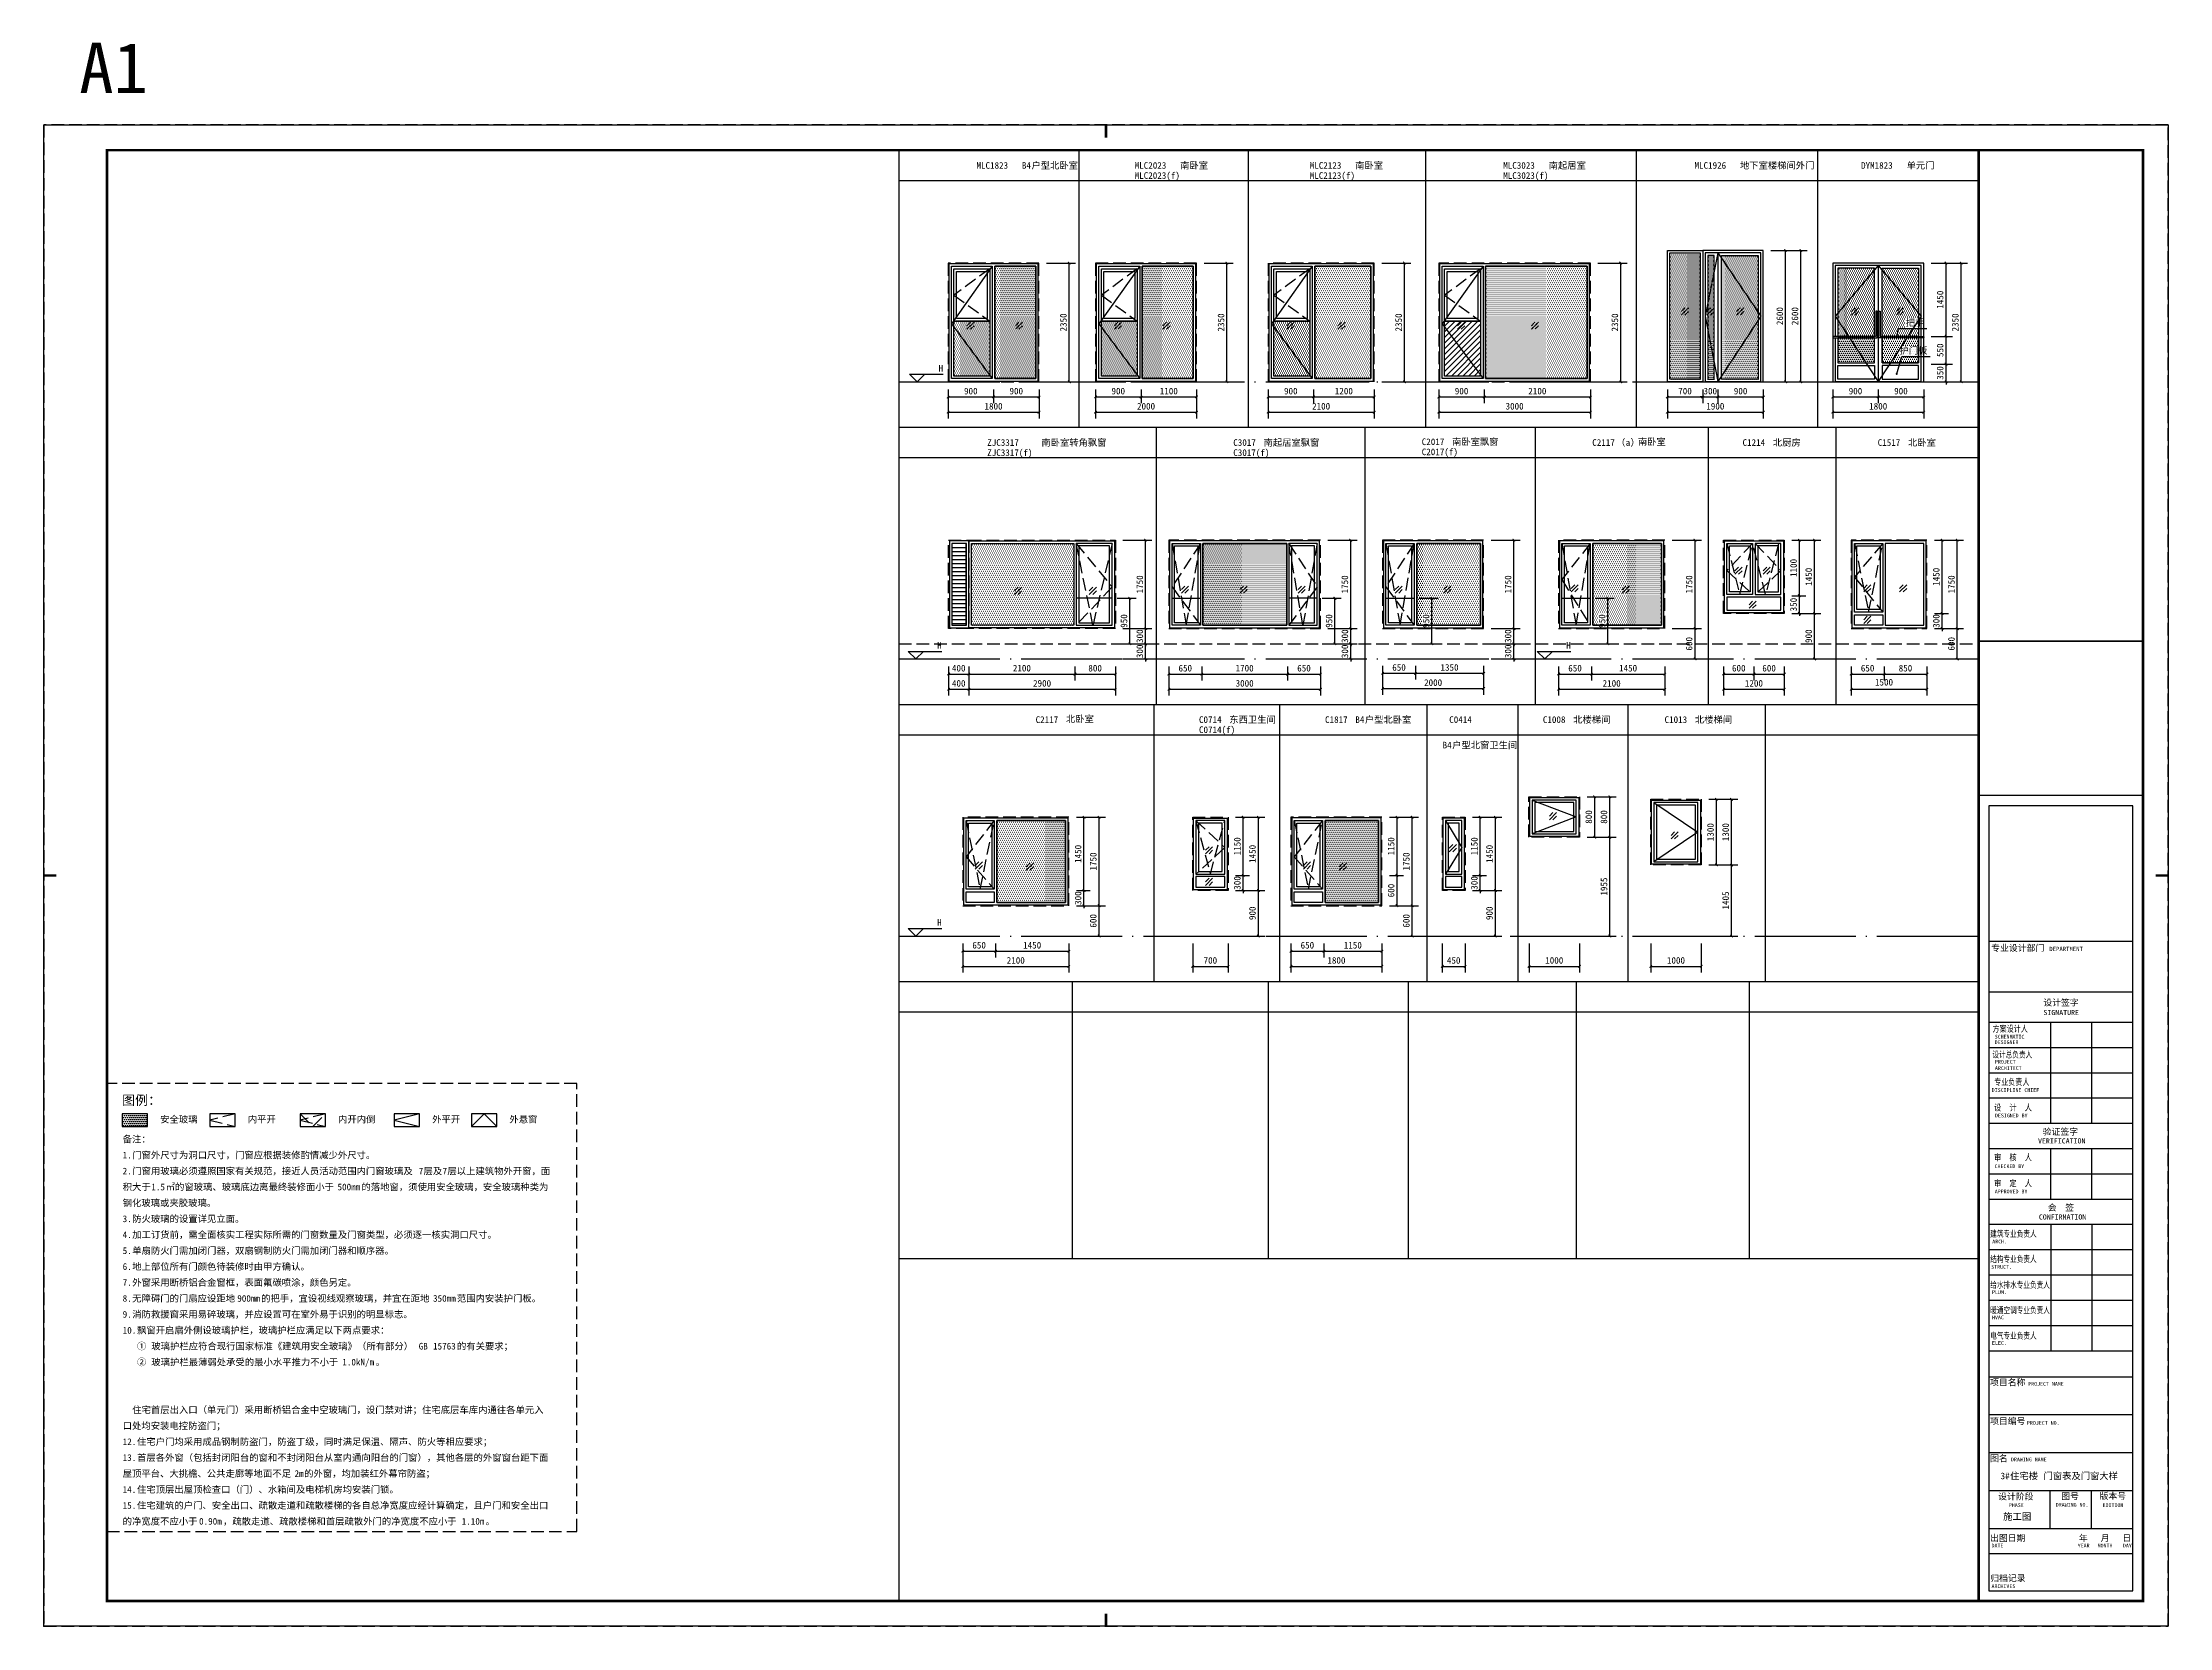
# Model space of a CAD drawing. Extents: x -25 to 42075, y -25 to 31330.
import ezdxf
from ezdxf.enums import TextEntityAlignment as Align

# ---------------------------------------------------------------- set-up
doc = ezdxf.new("R2010")
doc.units = 0
doc.header["$LTSCALE"] = 1000
doc.header["$MEASUREMENT"] = 0
for name, pattern in [('5#楼-HZS$0$__DASH', [0.35, 0.25, -0.1]), ('5#楼-HZS$0$DASH', [0.35, 0.25, -0.1]), ('DASH', [0.35, 0.25, -0.1]), ('DOTE', [2.42, 2, -0.2, 0.02, -0.2]), ('门窗大样说明$0$DASH', [0.35, 0.25, -0.1])]:
    doc.linetypes.add(name, pattern=pattern)
doc.layers.get('Defpoints').update_dxf_attribs({"color": 4, "linetype": 'DASH'})
for name, color, linetype in [('5#楼-HZS$0$ELEV-WIND', 4, 'Continuous'), ('5#楼-HZS-ELEV-WIND', 4, 'Continuous'), ('A-ANNO-DIMS', 3, 'Continuous'), ('A-ANNO-DOTE', 10, 'DOTE'), ('A-ANNO-IDEN', 3, 'Continuous'), ('A-ANNO-TEXT', 7, 'Continuous'), ('A-ELEV-1', 8, 'Continuous'), ('A-ELEV-PATT-9', 9, 'Continuous'), ('A1-无手签$0$A-ANNO-TTLB', 7, 'Continuous'), ('DIM_LEAD', 3, 'Continuous'), ('PUB_TEXT', 7, 'Continuous'), ('图签$0$A-ANNO-TTLB', 7, 'Continuous'), ('门窗大样说明$0$A-ANNO-TEXT', 7, 'Continuous'), ('门窗大样说明$0$A-ELEV-1', 8, 'Continuous'), ('门窗大样说明$0$A-ELEV-PATT-9', 9, 'Continuous')]:
    doc.layers.add(name, color=color, linetype=linetype)
doc.layers.add('DIM_MODI', color=6, linetype='Continuous', plot=False)
doc.layers.add('图签$0$HIDDENLINE', color=250, linetype='Continuous', plot=False)
doc.layers.add('图签$0$PUB_TEXT', color=7, linetype='Continuous', lineweight=30)
doc.styles.add('_TCH_DIM', font='simhei.ttf')
doc.styles.add('_TCH_DIM_T3', font='simhei.ttf')
doc.styles.add('A1-无手签$0$黑体', font='simhei.ttf')
doc.styles.get("Standard").update_dxf_attribs({"font": 'simhei.ttf'})
doc.styles.add('图签$0$03_F标_dims$0$_TCH_DIM', font='')
doc.styles.add('图签$0$楷体', font='simkai.ttf')
doc.styles.add('图签$0$黑体', font='simhei.ttf')
doc.styles.add('门窗大样说明$0$Standard', font='')
doc.styles.get('图签$0$03_F标_dims$0$_TCH_DIM').set_extended_font_data('SimSun')
doc.styles.get('门窗大样说明$0$Standard').set_extended_font_data('SimSun')
doc.dimstyles.new('_TCH_ARCH&&50', dxfattribs={"dimtxt": 131.434599, "dimasz": 50, "dimexe": 125, "dimexo": 150, "dimgap": 50, "dimtad": 1, "dimdec": 0, "dimzin": 0, "dimdsep": 46, "dimtxsty": '_TCH_DIM_T3', "dimblk": 'ARCHTICK', "dimcen": 0.09, "dimclrt": 7, "dimazin": 2, "dimtfac": 1, "dimtdec": 0, "dimtix": 1, "dimtmove": 2, "dimatfit": 3, "dimfxl": 50, "dimtolj": 1, "dimtzin": 0, "dimarcsym": 0})
pattern_1 = [(0, (-4e-12, 11654.052), (19.84375, 39.6875), [0, -39.6875])]
pattern_2 = [(0, (15886.604, 17136.035), (19.84375, 39.6875), [0, -39.6875])]

msp = doc.modelspace()

# ---------------------------------------------------------------- texts
at = {"layer": 'A-ANNO-TEXT'}
for s, height, p in [('MLC1823', 131.43, (18461.5, 28833.5)), ('MLC2023', 131.43, (21593.3, 28833.5)), ('MLC2023(f)', 131.43, (21593.3, 28633.5)), ('MLC2123', 131.43, (25058.3, 28833.5)), ('MLC2123(f)', 131.43, (25058.3, 28633.5)), ('MLC3023', 131.43, (28887.9, 28833.5)), ('MLC3023(f)', 131.43, (28887.9, 28633.5)), ('MLC1926', 131.43, (32674.3, 28833.5)), ('DYM1823', 131.43, (35970.8, 28833.5)), ('ZJC3317', 131.43, (18674.5, 23351.6)), ('ZJC3317(f)', 131.43, (18674.5, 23151.6)), ('C3017', 131.43, (23544.1, 23351.6)), ('C3017(f)', 131.43, (23544.1, 23151.6)), ('C2017', 131.43, (27274.9, 23366.6)), ('C2017(f)', 131.43, (27274.9, 23166.6)), ('C2117', 131.43, (30649.9, 23351.6)), ('（', 131.4, (31122.5, 23351.6)), ('a', 131.4, (31311.5, 23351.6)), ('）', 131.4, (31406, 23351.6)), ('C1214', 131.43, (33624.9, 23351.6)), ('C1517', 131.43, (36299.9, 23351.6)), ('C2117', 131.43, (19632.4, 17869.6)), ('C0714', 131.43, (22865.5, 17869.6)), ('C0714(f)', 131.43, (22865.5, 17669.6)), ('C1817', 131.43, (25360.7, 17869.6)), ('C0414', 131.43, (27819, 17869.6)), ('C1008', 131.43, (29672.7, 17869.6)), ('C1013', 131.43, (32081.4, 17869.6)), ('3#', 131.43, (38732.6, 2906.8)), ('住宅楼', 131.43, (38921.6, 2906.8)), ('门窗表及门窗大样', 131.43, (39583.2, 2906.8))]:
    msp.add_text(s, height=height, dxfattribs=at).set_placement(p)
at = {"layer": 'A-ANNO-TEXT', "color": 7, "style": '_TCH_DIM'}
for p in [(17710.2, 24820.5), (17683, 19338.5), (30134.3, 19338.5), (17683, 13856.6)]:
    msp.add_text('H', height=131.4, dxfattribs=at).set_placement(p)
at = {"layer": 'A1-无手签$0$A-ANNO-TTLB', "style": 'A1-无手签$0$黑体'}
msp.add_text('A1', height=1000, dxfattribs=at).set_placement((700.9, 30330))
at = {"layer": 'DIM_MODI'}
for s, p in [('B4', (19361.5, 28833.5)), ('户型北卧室', (19550.5, 28833.5)), ('南卧室', (22493.3, 28833.5)), ('南卧室', (25958.3, 28833.5)), ('南起居室', (29787.9, 28833.5)), ('地下室楼梯间外门', (33574.3, 28833.5)), ('单元门', (36870.8, 28833.5)), ('南卧室转角飘窗', (19746.4, 23351.6)), ('南起居室飘窗', (24144.1, 23351.6)), ('南卧室飘窗', (27874.9, 23366.6)), ('南卧室', (31553.7, 23366.6)), ('北厨房', (34224.9, 23351.6)), ('北卧室', (36899.9, 23351.6)), ('北卧室', (20232.4, 17884.6)), ('东西卫生间', (23465.5, 17869.6)), ('B4', (25960.7, 17869.6)), ('户型北卧室', (26149.7, 17869.6)), ('北楼梯间', (30272.7, 17869.6)), ('北楼梯间', (32681.4, 17869.6)), ('B4', (27688.2, 17365.2)), ('户型北窗卫生间', (27877.2, 17365.2))]:
    msp.add_text(s, height=131.43, dxfattribs=at).set_placement(p)
at = {"layer": 'PUB_TEXT', "color": 7, "style": '_TCH_DIM'}
for s, p in [('把手', (36855.5, 25724.2)), ('护门板', (36732.6, 25171.6))]:
    msp.add_text(s, height=131.43, dxfattribs=at).set_placement(p)
at = {"layer": '图签$0$A-ANNO-TTLB'}
for s, height, style, p in [('专业设计部门', 125, '图签$0$楷体', (38547.3, 13354.8)), ('DEPARTMENT', 85, '图签$0$黑体', (39697.1, 13356)), ('设计签字', 125, '图签$0$楷体', (39577.2, 12275.3)), ('SIGNATURE', 100, '图签$0$黑体', (39579.9, 12090.4)), ('SCHENMATIC', 75, '图签$0$黑体', (38616, 11624.7)), ('DESIGNER', 75, '图签$0$黑体', (38616, 11516.1)), ('ARCHITECT', 75, '图签$0$黑体', (38620.4, 11003.1)), ('PROJECT', 75, '图签$0$黑体', (38620.4, 11127.8)), ('DISCIPLINE CHIEF', 75, '图签$0$黑体', (38557.6, 10569.4)), ('DESIGNED BY', 75, '图签$0$黑体', (38621.2, 10066.1)), ('验证签字', 125, '图签$0$楷体', (39566, 9719.7)), ('VERIFICATION', 100, '图签$0$黑体', (39473.4, 9549.9)), ('CHECKED BY', 75, '图签$0$黑体', (38613.4, 9061.9)), ('APPROVED BY', 75, '图签$0$黑体', (38617.8, 8562.3)), ('CONFIRMATION', 100, '图签$0$黑体', (39489.9, 8045.4)), ('会  签', 125, '图签$0$楷体', (39666.3, 8218.8)), ('ARCH.', 75, '图签$0$黑体', (38567.1, 7571.7)), ('STRUCT.', 75, '图签$0$黑体', (38547.1, 7069.9)), ('PLUM.', 75, '图签$0$黑体', (38562.1, 6571)), ('HVAC', 75, '图签$0$黑体', (38562.1, 6071)), ('ELEC.', 75, '图签$0$黑体', (38562.1, 5564.9)), ('项目名称', 125, '图签$0$楷体', (38524, 4761.6)), ('PROJECT NAME', 75, '图签$0$黑体', (39279.1, 4755.5)), ('项目编号', 125, '图签$0$楷体', (38524, 3995.6)), ('PROJECT NO.', 75, '图签$0$黑体', (39254.9, 3984.2)), ('图名', 125, '图签$0$楷体', (38524, 3258)), ('DRAWING NAME', 75, '图签$0$黑体', (38938, 3260.7)), ('设计阶段', 125, '图签$0$楷体', (38683.6, 2503.3)), ('图号', 125, '图签$0$楷体', (39933.8, 2509)), ('版本号', 125, '图签$0$楷体', (40691.6, 2513.8)), ('PHASE', 75, '图签$0$黑体', (38895.4, 2358.5)), ('DRAWING NO.', 75, '图签$0$黑体', (39825.2, 2364.1)), ('EDITION', 75, '图签$0$黑体', (40751.1, 2357.7)), ('出图日期', 125, '图签$0$楷体', (38524, 1681.2)), ('年   月   日', 125, '图签$0$楷体', (40284.3, 1681.2)), ('DATE', 75, '图签$0$黑体', (38552.9, 1556.9)), ('YEAR', 75, '图签$0$黑体', (40259, 1556.9)), ('MONTH', 75, '图签$0$黑体', (40653.4, 1556.9)), ('DAY', 75, '图签$0$黑体', (41153.8, 1556.9)), ('归档记录', 125, '图签$0$楷体', (38527.4, 888)), ('ARCHIVES', 75, '图签$0$黑体', (38553.3, 754.4))]:
    msp.add_text(s, height=height, dxfattribs=dict(at, style=style)).set_placement(p)
at = {"layer": '图签$0$A-ANNO-TTLB', "style": '图签$0$楷体'}
for s, width, p in [('方案设计人', 0.8, (38572.2, 11756.6)), ('设计总负责人', 0.75, (38570.6, 11246.7)), ('专业负责人', 0.8, (38604.7, 10702.3)), ('设  计  人', 0.8, (38604.7, 10197)), ('审  核  人', 0.8, (38604.7, 9212.7)), ('审  定  人', 0.8, (38604.7, 8699.8)), ('建筑专业负责人', 0.75, (38526.6, 7700.8)), ('结构专业负责人', 0.75, (38526.6, 7200.8)), ('给水排水专业负责人', 0.75, (38526.6, 6690.6)), ('暖通空调专业负责人', 0.75, (38526.6, 6190.6)), ('电气专业负责人', 0.75, (38526.6, 5683.7))]:
    msp.add_text(s, height=125, dxfattribs=dict(at, width=width)).set_placement(p)
at = {"layer": '图签$0$PUB_TEXT', "color": 1, "style": '图签$0$03_F标_dims$0$_TCH_DIM'}
msp.add_text('施工图', height=132.91, dxfattribs=at).set_placement((39061.1, 2104), align=Align.CENTER)
at = {"layer": '门窗大样说明$0$A-ANNO-TEXT', "style": '门窗大样说明$0$Standard'}
for s, height, p in [('图例：', 188.82, (1550, 10312.2)), ('安全玻璃', 132.17, (2302.6, 9960.8)), ('内平开', 132.17, (4037.2, 9960.8)), ('内开内倒', 132.17, (5824.2, 9960.8)), ('外平开', 132.17, (7686.7, 9960.8)), ('外悬窗', 132.17, (9216, 9960.8)), ('备注：', 132.17, (1561.1, 9568.4)), ('1.', 132.17, (1561.1, 9253.4)), ('门窗外尺寸为洞口尺寸，门窗应根据装修酌情减少外尺寸。', 132.173, (1750.2, 9253.4)), ('2.', 132.17, (1561.1, 8938.4)), ('门窗用玻璃必须遵照国家有关规范，接近人员活动范围内门窗玻璃及', 132.173, (1750.2, 8938.4)), ('7', 132.2, (7421.1, 8938.4)), ('层及', 132.17, (7515.6, 8938.4)), ('7', 132.2, (7893.6, 8938.4)), ('层以上建筑物外开窗，面', 132.173, (7988.1, 8938.4)), ('积大于', 132.17, (1561.1, 8623.4)), ('钢化玻璃或夹胶玻璃。', 132.17, (1561.1, 8308.4)), ('1.5', 132.17, (2128.2, 8623.4)), ('㎡的窗玻璃、玻璃底边离最终装修面小于', 132.173, (2411.8, 8623.4)), ('500mm', 132.17, (5814.3, 8623.4)), ('的落地窗，须使用安全玻璃，安全玻璃种类为', 132.173, (6286.9, 8623.4)), ('3.', 132.17, (1561.1, 7993.4)), ('防火玻璃的设置详见立面。', 132.173, (1750.2, 7993.4)), ('4.', 132.17, (1561.1, 7678.4)), ('加工订货前，需全面核实工程实际所需的门窗数量及门窗类型，必须逐一核实洞口尺寸。', 132.173, (1750.2, 7678.4)), ('5.', 132.17, (1561.1, 7363.4)), ('6.', 132.17, (1561.1, 7048.4)), ('地上部位所有门颜色待装修时由甲方确认。', 132.173, (1750.2, 7048.4)), ('单扇防火门需加闭门器，双扇钢制防火门需加闭门器和顺序器。', 132.173, (1750.2, 7363.4)), ('7.', 132.17, (1561.1, 6733.4)), ('外窗采用断桥铝合金窗框，表面氟碳喷涂，颜色另定。', 132.173, (1750.2, 6733.4)), ('8.', 132.17, (1561.1, 6418.4)), ('无障碍门的门扇应设距地', 132.173, (1750.2, 6418.4)), ('900mm', 132.17, (3829.5, 6418.4)), ('的把手，宜设视线观察玻璃，并宜在距地', 132.173, (4302.1, 6418.4)), ('350mm', 132.17, (7704.6, 6418.4)), ('范围内安装护门板。', 132.17, (8177.2, 6418.4)), ('9.', 132.17, (1561.1, 6103.4)), ('10.', 132.17, (1561.1, 5788.4)), ('消防救援窗采用易碎玻璃，并应设置可在室外易于识别的明显标志。', 132.173, (1750.2, 6103.4)), ('飘窗开启扇外侧设玻璃护栏，玻璃护栏应满足以下两点要求：', 132.173, (1844.7, 5788.4)), ('①', 132.2, (1844.7, 5473.4)), ('玻璃护栏应符合现行国家标准《建筑用安全玻璃》（所有部分）', 132.173, (2128.2, 5473.4)), ('GB', 132.17, (7421.1, 5473.4)), ('15763', 132.17, (7704.6, 5473.4)), ('的有关要求；', 132.17, (8177.2, 5473.4)), ('②', 132.2, (1844.7, 5158.4)), ('玻璃护栏最薄弱处承受的最小水平推力不小于', 132.173, (2128.2, 5158.4)), ('1.0kN/m', 132.17, (5908.8, 5158.4)), ('。', 132.2, (6570.4, 5158.4)), ('住宅首层出入口（单元门）采用断桥铝合金中空玻璃门，设门禁对讲；住宅底层车库内通往各单元入', 132.173, (1750.2, 4213.4)), ('口处均安装电控防盗门；', 132.173, (1561.1, 3898.4)), ('12.', 132.17, (1561.1, 3583.4)), ('13.', 132.17, (1561.1, 3268.4)), ('住宅户门均采用成品钢制防盗门，防盗丁级，同时满足保温、隔声、防火等相应要求；', 132.173, (1844.7, 3583.4)), ('首层各外窗（包括封闭阳台的窗和不封闭阳台从室内通向阳台的门窗），其他各层的外窗窗台距下面', 132.173, (1844.7, 3268.4)), ('屋顶平台、大挑檐、公共走廊等地面不足', 132.173, (1561.1, 2953.4)), ('2m', 132.17, (4963.7, 2953.4)), ('的外窗，均加装红外幕帘防盗；', 132.173, (5152.7, 2953.4)), ('14.', 132.17, (1561.1, 2638.4)), ('住宅顶层出屋顶检查口（门）、水箱间及电梯机房均安装门锁。', 132.173, (1844.7, 2638.4)), ('15.', 132.17, (1561.1, 2323.4)), ('的净宽度不应小于', 132.17, (1561.1, 2008.4)), ('住宅建筑的户门、安全出口、疏散走道和疏散楼梯的各自总净宽度应经计算确定，且户门和安全出口', 132.173, (1844.7, 2323.4)), ('0.90m', 132.17, (3073.4, 2008.4)), ('，疏散走道、疏散楼梯和首层疏散外门的净宽度不应小于', 132.173, (3546, 2008.4)), ('1.10m', 132.17, (8271.7, 2008.4)), ('。', 132.2, (8744.3, 2008.4))]:
    msp.add_text(s, height=height, dxfattribs=at).set_placement(p)

# ---------------------------------------------------------------- blocks, each defined once
blk = doc.blocks.new('5#楼-HZS$0$asd+g04ds+9gj0')
at = {"layer": '5#楼-HZS-ELEV-WIND', "color": 8, "linetype": '5#楼-HZS$0$__DASH'}
blk.add_lwpolyline([(73250, -24578), (70350, -24578), (70350, -26328), (73250, -26328)], close=True, dxfattribs=at)
at = {"layer": '5#楼-HZS-ELEV-WIND'}
for points in [[(73250, -24593), (70365, -24593), (70365, -26313), (73250, -26313)], [(70415, -24643), (71125, -24643), (71125, -26263), (70415, -26263)], [(70465, -24693), (71075, -24693), (71075, -26213), (70465, -26213)], [(73200, -24643), (71175, -24643), (71175, -26263), (73200, -26263)]]:
    blk.add_lwpolyline(points, close=True, dxfattribs=at)
at = {"layer": '5#楼-HZS-ELEV-WIND', "color": 8, "linetype": '5#楼-HZS$0$DASH'}
for points in [[(71125, -24643), (70415, -25503), (71125, -26263)], [(70415, -24643), (70795, -26263), (71125, -24643)]]:
    blk.add_lwpolyline(points, dxfattribs=at)
at = {"layer": '5#楼-HZS-ELEV-WIND', "color": 8}
blk.add_lwpolyline([(70415, -25728), (71125, -25728)], dxfattribs=at)
blk = doc.blocks.new('5#楼-HZS$0$tytutyuiytiuty')
at = {"layer": '5#楼-HZS-ELEV-WIND', "color": 8, "linetype": '5#楼-HZS$0$__DASH'}
blk.add_lwpolyline([(147904, -250028), (147504, -250028), (147504, -251778), (147904, -251778)], close=True, dxfattribs=at)
at = {"layer": '5#楼-HZS-ELEV-WIND'}
for points in [[(147504, -250043), (147889, -250043), (147889, -251763), (147504, -251763)], [(147554, -250093), (147839, -250093), (147839, -251713), (147554, -251713)]]:
    blk.add_lwpolyline(points, close=True, dxfattribs=at)
blk = doc.blocks.new('5#楼-HZS$0$111+108osccw')
at = {"layer": '5#楼-HZS-ELEV-WIND', "color": 8, "linetype": '5#楼-HZS$0$__DASH'}
blk.add_lwpolyline([(38500, -36879), (40500, -36879), (40500, -38629), (38500, -38629)], close=True, dxfattribs=at)
at = {"layer": '5#楼-HZS-ELEV-WIND'}
for points in [[(38515, -36894), (40485, -36894), (40485, -38614), (38515, -38614)], [(38565, -36944), (39825, -36944), (39825, -38564), (38565, -38564)], [(40435, -36944), (39875, -36944), (39875, -38564), (40435, -38564)], [(40385, -36994), (39925, -36994), (39925, -38514), (40385, -38514)]]:
    blk.add_lwpolyline(points, close=True, dxfattribs=at)
at = {"layer": '5#楼-HZS-ELEV-WIND', "color": 8, "linetype": '5#楼-HZS$0$DASH'}
for points in [[(39875, -36944), (40435, -37804), (39875, -38564)], [(40435, -36944), (40155, -38564), (39875, -36944)]]:
    blk.add_lwpolyline(points, dxfattribs=at)
at = {"layer": '5#楼-HZS-ELEV-WIND', "color": 8}
blk.add_lwpolyline([(40435, -38029), (39875, -38029)], dxfattribs=at)
blk = doc.blocks.new('5#楼-HZS$0$jyhiuououpolip')
at = {"layer": '5#楼-HZS-ELEV-WIND', "color": 8, "linetype": '5#楼-HZS$0$__DASH'}
blk.add_lwpolyline([(28650, -97429), (30750, -97429), (30750, -99179), (28650, -99179)], close=True, dxfattribs=at)
at = {"layer": '5#楼-HZS-ELEV-WIND'}
for points in [[(28665, -97444), (30735, -97444), (30735, -99164), (28665, -99164)], [(28715, -97494), (30075, -97494), (30075, -99114), (28715, -99114)], [(30685, -97494), (30125, -97494), (30125, -98854), (30685, -98854)], [(30635, -97544), (30175, -97544), (30175, -98804), (30635, -98804)], [(30685, -98904), (30125, -98904), (30125, -99114), (30685, -99114)]]:
    blk.add_lwpolyline(points, close=True, dxfattribs=at)
at = {"layer": '5#楼-HZS-ELEV-WIND', "color": 8, "linetype": '5#楼-HZS$0$DASH'}
for points in [[(30125, -97494), (30685, -98211), (30125, -98854)], [(30685, -97494), (30405, -98854), (30125, -97494)]]:
    blk.add_lwpolyline(points, dxfattribs=at)
blk = doc.blocks.new('5#楼-HZS$0$ytrujuty')
at = {"layer": '5#楼-HZS-ELEV-WIND', "color": 8, "linetype": '5#楼-HZS$0$__DASH'}
blk.add_lwpolyline([(35150, -97429), (36350, -97429), (36350, -98879), (35150, -98879)], close=True, dxfattribs=at)
at = {"layer": '5#楼-HZS-ELEV-WIND'}
for points in [[(35165, -97444), (36335, -97444), (36335, -98864), (35165, -98864)], [(35215, -97494), (35725, -97494), (35725, -98504), (35215, -98504)], [(35215, -97494), (35725, -97494), (35725, -98504), (35215, -98504)], [(35265, -97544), (35675, -97544), (35675, -98454), (35265, -98454)], [(36285, -97494), (35775, -97494), (35775, -98504), (36285, -98504)], [(36235, -97544), (35825, -97544), (35825, -98454), (36235, -98454)], [(36285, -98554), (35215, -98554), (35215, -98814), (36285, -98814)]]:
    blk.add_lwpolyline(points, close=True, dxfattribs=at)
at = {"layer": '5#楼-HZS-ELEV-WIND', "color": 8, "linetype": '5#楼-HZS$0$DASH'}
for points in [[(35725, -97494), (35215, -98029), (35725, -98504)], [(35215, -97494), (35470, -98504), (35725, -97494)], [(36235, -97494), (35980, -98504), (35725, -97494)], [(35775, -97494), (36285, -98029), (35775, -98504)]]:
    blk.add_lwpolyline(points, dxfattribs=at)
blk = doc.blocks.new('5#楼-HZS$0$uytjhgjh')
at = {"layer": '5#楼-HZS-ELEV-WIND', "color": 8, "linetype": '5#楼-HZS$0$__DASH'}
blk.add_lwpolyline([(32350, -97429), (33850, -97429), (33850, -99179), (32350, -99179)], close=True, dxfattribs=at)
at = {"layer": '5#楼-HZS-ELEV-WIND'}
for points in [[(32365, -97444), (33835, -97444), (33835, -99164), (32365, -99164)], [(32415, -97494), (33175, -97494), (33175, -99114), (32415, -99114)], [(33785, -97494), (33225, -97494), (33225, -98854), (33785, -98854)], [(33735, -97544), (33275, -97544), (33275, -98804), (33735, -98804)], [(33785, -98904), (33225, -98904), (33225, -99114), (33785, -99114)]]:
    blk.add_lwpolyline(points, close=True, dxfattribs=at)
at = {"layer": '5#楼-HZS-ELEV-WIND', "color": 8, "linetype": '5#楼-HZS$0$DASH'}
for points in [[(33225, -97494), (33785, -98161), (33225, -98854)], [(33785, -97494), (33505, -98854), (33225, -97494)]]:
    blk.add_lwpolyline(points, dxfattribs=at)
blk = doc.blocks.new('5#楼-HZS$0$asdg04d+9j80')
at = {"layer": '5#楼-HZS-ELEV-WIND', "color": 8, "linetype": '5#楼-HZS$0$__DASH'}
blk.add_lwpolyline([(166652, -257725), (167352, -257725), (167352, -259175), (166652, -259175)], close=True, dxfattribs=at)
at = {"layer": '5#楼-HZS-ELEV-WIND'}
for points in [[(166667, -257740), (167337, -257740), (167337, -259160), (166667, -259160)], [(167287, -257790), (166717, -257790), (166717, -258850), (167287, -258850)], [(167237, -257840), (166767, -257840), (166767, -258800), (167237, -258800)], [(167287, -258900), (166717, -258900), (166717, -259110), (167287, -259110)]]:
    blk.add_lwpolyline(points, close=True, dxfattribs=at)
at = {"layer": '5#楼-HZS-ELEV-WIND', "color": 8, "linetype": '5#楼-HZS$0$DASH'}
for points in [[(166717, -257790), (167287, -258325), (166717, -258850)], [(166717, -257790), (167002, -258850), (167287, -257790)]]:
    blk.add_lwpolyline(points, dxfattribs=at)
blk = doc.blocks.new('5#楼-HZS$0$asdgf054d+f970j')
at = {"layer": '5#楼-HZS-ELEV-WIND', "color": 8, "linetype": '5#楼-HZS$0$__DASH'}
blk.add_lwpolyline([(37500, -36879), (40500, -36879), (40500, -38629), (37500, -38629)], close=True, dxfattribs=at)
at = {"layer": '5#楼-HZS-ELEV-WIND'}
for points in [[(37515, -36894), (40485, -36894), (40485, -38614), (37515, -38614)], [(37565, -36944), (38125, -36944), (38125, -38564), (37565, -38564)], [(37615, -36994), (38075, -36994), (38075, -38514), (37615, -38514)], [(38165, -36944), (39825, -36944), (39825, -38564), (38165, -38564)], [(40435, -36944), (39875, -36944), (39875, -38564), (40435, -38564)], [(40385, -36994), (39925, -36994), (39925, -38514), (40385, -38514)]]:
    blk.add_lwpolyline(points, close=True, dxfattribs=at)
at = {"layer": '5#楼-HZS-ELEV-WIND', "color": 8, "linetype": '5#楼-HZS$0$DASH'}
for points in [[(38125, -36944), (37565, -37804), (38125, -38564)], [(37565, -36944), (37845, -38564), (38125, -36944)], [(39875, -36944), (40435, -37804), (39875, -38564)], [(40435, -36944), (40155, -38564), (39875, -36944)]]:
    blk.add_lwpolyline(points, dxfattribs=at)
at = {"layer": '5#楼-HZS-ELEV-WIND', "color": 8}
for points in [[(37555, -38029), (38115, -38029)], [(40435, -38029), (39875, -38029)]]:
    blk.add_lwpolyline(points, dxfattribs=at)
blk = doc.blocks.new('5#楼-HZS$0$asde5f0s4d+9hj0')
at = {"layer": '5#楼-HZS-ELEV-WIND', "color": 8, "linetype": '5#楼-HZS$0$__DASH'}
blk.add_lwpolyline([(60250, -24578), (63250, -24578), (63250, -26928), (60250, -26928)], close=True, dxfattribs=at)
at = {"layer": '5#楼-HZS-ELEV-WIND'}
for points in [[(60265, -24593), (63235, -24593), (63235, -26913), (60265, -26913)], [(60315, -24643), (62325, -24643), (62325, -26863), (60315, -26863)], [(63185, -24643), (62375, -24643), (62375, -26863), (63185, -26863)], [(63135, -24693), (62425, -24693), (62425, -26813), (63135, -26813)], [(63135, -24693), (62425, -24693), (62425, -25728), (63135, -25728)], [(63085, -24743), (62475, -24743), (62475, -25678), (63085, -25678)]]:
    blk.add_lwpolyline(points, close=True, dxfattribs=at)
at = {"layer": '5#楼-HZS-ELEV-WIND', "color": 8}
blk.add_lwpolyline([(62375, -24643), (63185, -25778), (62375, -26863)], dxfattribs=at)
at = {"layer": '5#楼-HZS-ELEV-WIND', "color": 8, "linetype": 'DASH'}
blk.add_lwpolyline([(62425, -24693), (63135, -25211), (62425, -25728)], dxfattribs=at)
blk = doc.blocks.new('5#楼-HZS$0$asdg60+dsf9g0j4')
at = {"layer": '5#楼-HZS-ELEV-WIND', "color": 8, "linetype": '5#楼-HZS$0$__DASH'}
blk.add_lwpolyline([(72400, -27578), (70300, -27578), (70300, -29928), (72400, -29928)], close=True, dxfattribs=at)
at = {"layer": '5#楼-HZS-ELEV-WIND'}
for points in [[(72385, -27593), (70315, -27593), (70315, -29913), (72385, -29913)], [(70365, -27643), (71175, -27643), (71175, -29863), (70365, -29863)], [(70415, -27693), (71125, -27693), (71125, -29813), (70415, -29813)], [(70415, -27693), (71125, -27693), (71125, -28728), (70415, -28728)], [(70465, -27743), (71075, -27743), (71075, -28678), (70465, -28678)], [(72335, -27643), (71225, -27643), (71225, -29863), (72335, -29863)]]:
    blk.add_lwpolyline(points, close=True, dxfattribs=at)
at = {"layer": '5#楼-HZS-ELEV-WIND', "color": 8}
blk.add_lwpolyline([(71175, -27643), (70365, -28778), (71175, -29863)], dxfattribs=at)
at = {"layer": '5#楼-HZS-ELEV-WIND', "color": 8, "linetype": 'DASH'}
blk.add_lwpolyline([(71125, -27693), (70415, -28211), (71125, -28728)], dxfattribs=at)
blk = doc.blocks.new('FGERGRTHGG')
at = {"layer": '5#楼-HZS-ELEV-WIND', "color": 8, "linetype": '5#楼-HZS$0$__DASH'}
blk.add_lwpolyline([(61450, -24578), (63250, -24578), (63250, -26928), (61450, -26928)], close=True, dxfattribs=at)
at = {"layer": '5#楼-HZS-ELEV-WIND'}
for points in [[(61465, -24593), (63235, -24593), (63235, -26913), (61465, -26913)], [(61515, -24643), (62325, -24643), (62325, -26863), (61515, -26863)], [(63185, -24643), (62375, -24643), (62375, -26863), (63185, -26863)], [(63135, -24693), (62425, -24693), (62425, -25728), (63135, -25728)], [(63085, -24743), (62475, -24743), (62475, -25678), (63085, -25678)], [(63135, -25728), (62425, -25728), (62425, -26813), (63135, -26813)]]:
    blk.add_lwpolyline(points, close=True, dxfattribs=at)
at = {"layer": '5#楼-HZS-ELEV-WIND', "color": 8}
blk.add_lwpolyline([(62375, -24643), (63185, -25778), (62375, -26863)], dxfattribs=at)
at = {"layer": '5#楼-HZS-ELEV-WIND', "color": 8, "linetype": 'DASH'}
blk.add_lwpolyline([(62425, -24693), (63135, -25211), (62425, -25728)], dxfattribs=at)
blk = doc.blocks.new('5#楼-HZS$0$adf6h1d+f0j')
at = {"layer": '5#楼-HZS-ELEV-WIND', "color": 8, "linetype": '5#楼-HZS$0$__DASH'}
blk.add_lwpolyline([(61250, -24578), (63250, -24578), (63250, -26928), (61250, -26928)], close=True, dxfattribs=at)
at = {"layer": '5#楼-HZS-ELEV-WIND'}
for points in [[(61265, -24593), (63235, -24593), (63235, -26913), (61265, -26913)], [(61315, -24643), (62325, -24643), (62325, -26863), (61315, -26863)], [(63185, -24643), (62375, -24643), (62375, -26863), (63185, -26863)], [(63135, -24693), (62425, -24693), (62425, -26813), (63135, -26813)], [(63135, -24693), (62425, -24693), (62425, -25728), (63135, -25728)], [(63085, -24743), (62475, -24743), (62475, -25678), (63085, -25678)]]:
    blk.add_lwpolyline(points, close=True, dxfattribs=at)
at = {"layer": '5#楼-HZS-ELEV-WIND', "color": 8}
blk.add_lwpolyline([(62375, -24643), (63185, -25778), (62375, -26863)], dxfattribs=at)
at = {"layer": '5#楼-HZS-ELEV-WIND', "color": 8, "linetype": 'DASH'}
blk.add_lwpolyline([(62425, -24693), (63135, -25211), (62425, -25728)], dxfattribs=at)
blk = doc.blocks.new('RTVGFTGVTR')
at = {"layer": 'A-ELEV-PATT-9'}
h = blk.add_hatch(dxfattribs=at)
h.set_pattern_fill('DOTS', color=256, scale=25)
h.set_pattern_definition([(0, (-25974.688, -14061.35), (19.84375, 39.6875), [0, -39.6875])])
h.paths.add_polyline_path([(-1425, 1685), (-65, 1685), (-65, 65), (-1425, 65)])
at = {"color": 8, "elevation": 0}
for points in [[(-1782, 866), (-1852, 795)], [(-1711, 866), (-1852, 724)], [(-1711, 795), (-1782, 724)], [(-772, 841), (-842, 770)], [(-701, 841), (-842, 699)], [(-701, 770), (-772, 699)]]:
    blk.add_lwpolyline(points, dxfattribs=at)
at = {"layer": '5#楼-HZS-ELEV-WIND', "color": 8, "linetype": '5#楼-HZS$0$__DASH', "elevation": 0}
blk.add_lwpolyline([(0, 1750), (-2100, 1750), (-2100, 0), (0, 0)], close=True, dxfattribs=at)
at = {"layer": '5#楼-HZS-ELEV-WIND', "elevation": 0}
for points in [[(-15, 1735), (-2085, 1735), (-2085, 15), (-15, 15)], [(-2035, 1685), (-1475, 1685), (-1475, 65), (-2035, 65)], [(-65, 1685), (-1425, 1685), (-1425, 65), (-65, 65)], [(-1985, 1635), (-1525, 1635), (-1525, 115), (-1985, 115)]]:
    blk.add_lwpolyline(points, close=True, dxfattribs=at)
at = {"layer": '5#楼-HZS-ELEV-WIND', "color": 8, "linetype": '5#楼-HZS$0$DASH', "elevation": 0}
for points in [[(-1475, 1685), (-2035, 968), (-1475, 65)], [(-2035, 1685), (-1755, 65), (-1475, 1685)]]:
    blk.add_lwpolyline(points, dxfattribs=at)
at = {"layer": '5#楼-HZS-ELEV-WIND', "color": 8, "elevation": 0}
blk.add_lwpolyline([(-2035, 600), (-1475, 600)], dxfattribs=at)
at = {"layer": 'DIM_MODI', "elevation": 0}
blk.add_lwpolyline([(-1425, 1685), (-65, 1685), (-65, 65), (-1425, 65)], close=True, dxfattribs=at)
blk = doc.blocks.new('_ArchTick')
at = {"color": 0, "linetype": 'ByBlock', "const_width": 0.4}
blk.add_lwpolyline([(-0.5, -0.5), (0.5, 0.5)], dxfattribs=at)
blk = doc.blocks.new('*D15')
at = {"layer": 'A-ANNO-DIMS', "color": 0, "lineweight": -2, "transparency": 16777216}
for p, q in [((30709, 20336), (31086, 20336)), ((30961, 19436), (30961, 20336)), ((30709, 19436), (31086, 19436))]:
    blk.add_line(p, q, dxfattribs=at)
at = {"layer": 'Defpoints', "color": 0, "transparency": 16777216}
for p in [(30559, 20336), (30961, 20336), (30559, 19436)]:
    blk.add_point(p, dxfattribs=at)
at = {"layer": 'A-ANNO-DIMS', "color": 0, "lineweight": -2, "transparency": 16777216, "xscale": 50, "yscale": 50, "zscale": 50}
for p, rotation in [((30961, 20336), 90), ((30961, 19436), 270)]:
    blk.add_blockref('_ArchTick', p, dxfattribs=dict(at, rotation=rotation))
at = {"layer": 'A-ANNO-DIMS', "color": 7, "transparency": 16777216, "insert": (30844, 19886), "char_height": 131.4, "attachment_point": 5, "rotation": 90, "style": '_TCH_DIM_T3'}
blk.add_mtext('\\A1;950', dxfattribs=at)
blk = doc.blocks.new('*D16')
at = {"layer": 'A-ANNO-DIMS', "color": 0, "lineweight": -2, "transparency": 16777216}
for p, q in [((27225, 20336), (27602, 20336)), ((27477, 19436), (27477, 20336)), ((27225, 19436), (27602, 19436))]:
    blk.add_line(p, q, dxfattribs=at)
at = {"layer": 'Defpoints', "color": 0, "transparency": 16777216}
for p in [(27075, 20336), (27477, 20336), (27075, 19436)]:
    blk.add_point(p, dxfattribs=at)
at = {"layer": 'A-ANNO-DIMS', "color": 0, "lineweight": -2, "transparency": 16777216, "xscale": 50, "yscale": 50, "zscale": 50}
for p, rotation in [((27477, 20336), 90), ((27477, 19436), 270)]:
    blk.add_blockref('_ArchTick', p, dxfattribs=dict(at, rotation=rotation))
at = {"layer": 'A-ANNO-DIMS', "color": 7, "transparency": 16777216, "insert": (27360, 19886), "char_height": 131.4, "attachment_point": 5, "rotation": 90, "style": '_TCH_DIM_T3'}
blk.add_mtext('\\A1;950', dxfattribs=at)
blk = doc.blocks.new('*D17')
at = {"layer": 'A-ANNO-DIMS', "color": 0, "lineweight": -2, "transparency": 16777216}
for p, q in [((25304, 20336), (25681, 20336)), ((25556, 19436), (25556, 20336)), ((25304, 19436), (25681, 19436))]:
    blk.add_line(p, q, dxfattribs=at)
at = {"layer": 'Defpoints', "color": 0, "transparency": 16777216}
for p in [(25154, 20336), (25556, 20336), (25154, 19436)]:
    blk.add_point(p, dxfattribs=at)
at = {"layer": 'A-ANNO-DIMS', "color": 0, "lineweight": -2, "transparency": 16777216, "xscale": 50, "yscale": 50, "zscale": 50}
for p, rotation in [((25556, 20336), 90), ((25556, 19436), 270)]:
    blk.add_blockref('_ArchTick', p, dxfattribs=dict(at, rotation=rotation))
at = {"layer": 'A-ANNO-DIMS', "color": 7, "transparency": 16777216, "insert": (25440, 19886), "char_height": 131.4, "attachment_point": 5, "rotation": 90, "style": '_TCH_DIM_T3'}
blk.add_mtext('\\A1;950', dxfattribs=at)
blk = doc.blocks.new('*D18')
at = {"layer": 'A-ANNO-IDEN', "color": 0, "lineweight": -2, "transparency": 16777216}
for p, q in [((21718, 24468), (21718, 24193)), ((22818, 24468), (22818, 24193)), ((21718, 24318), (22818, 24318))]:
    blk.add_line(p, q, dxfattribs=at)
at = {"layer": 'Defpoints', "color": 0, "transparency": 16777216}
for p in [(21718, 24618), (22818, 24618), (22818, 24318)]:
    blk.add_point(p, dxfattribs=at)
at = {"layer": 'A-ANNO-IDEN', "color": 0, "lineweight": -2, "transparency": 16777216, "xscale": 50, "yscale": 50, "zscale": 50, "rotation": 180}
blk.add_blockref('_ArchTick', (21718, 24318), dxfattribs=at)
at = {"layer": 'A-ANNO-IDEN', "color": 0, "lineweight": -2, "transparency": 16777216, "xscale": 50, "yscale": 50, "zscale": 50}
blk.add_blockref('_ArchTick', (22818, 24318), dxfattribs=at)
at = {"layer": 'A-ANNO-IDEN', "color": 7, "transparency": 16777216, "insert": (22268, 24434), "char_height": 131.4, "attachment_point": 5, "style": '_TCH_DIM_T3'}
blk.add_mtext('\\A1;1100', dxfattribs=at)
blk = doc.blocks.new('*D19')
at = {"layer": 'A-ANNO-IDEN', "color": 0, "lineweight": -2, "transparency": 16777216}
for p, q in [((20818, 24468), (20818, 24193)), ((21718, 24468), (21718, 24193)), ((20818, 24318), (21718, 24318))]:
    blk.add_line(p, q, dxfattribs=at)
at = {"layer": 'Defpoints', "color": 0, "transparency": 16777216}
for p in [(20818, 24618), (21718, 24618), (21718, 24318)]:
    blk.add_point(p, dxfattribs=at)
at = {"layer": 'A-ANNO-IDEN', "color": 0, "lineweight": -2, "transparency": 16777216, "xscale": 50, "yscale": 50, "zscale": 50, "rotation": 180}
blk.add_blockref('_ArchTick', (20818, 24318), dxfattribs=at)
at = {"layer": 'A-ANNO-IDEN', "color": 0, "lineweight": -2, "transparency": 16777216, "xscale": 50, "yscale": 50, "zscale": 50}
blk.add_blockref('_ArchTick', (21718, 24318), dxfattribs=at)
at = {"layer": 'A-ANNO-IDEN', "color": 7, "transparency": 16777216, "insert": (21268, 24434), "char_height": 131.4, "attachment_point": 5, "style": '_TCH_DIM_T3'}
blk.add_mtext('\\A1;900', dxfattribs=at)
blk = doc.blocks.new('*D20')
at = {"layer": 'A-ANNO-IDEN', "color": 0, "lineweight": -2, "transparency": 16777216}
for p, q in [((20818, 24468), (20818, 23893)), ((22818, 24468), (22818, 23893)), ((20818, 24018), (22818, 24018))]:
    blk.add_line(p, q, dxfattribs=at)
at = {"layer": 'Defpoints', "color": 0, "transparency": 16777216}
for p in [(20818, 24618), (22818, 24618), (22818, 24018)]:
    blk.add_point(p, dxfattribs=at)
at = {"layer": 'A-ANNO-IDEN', "color": 0, "lineweight": -2, "transparency": 16777216, "xscale": 50, "yscale": 50, "zscale": 50, "rotation": 180}
blk.add_blockref('_ArchTick', (20818, 24018), dxfattribs=at)
at = {"layer": 'A-ANNO-IDEN', "color": 0, "lineweight": -2, "transparency": 16777216, "xscale": 50, "yscale": 50, "zscale": 50}
blk.add_blockref('_ArchTick', (22818, 24018), dxfattribs=at)
at = {"layer": 'A-ANNO-IDEN', "color": 7, "transparency": 16777216, "insert": (21818, 24134), "char_height": 131.4, "attachment_point": 5, "style": '_TCH_DIM_T3'}
blk.add_mtext('\\A1;2000', dxfattribs=at)
blk = doc.blocks.new('*D21')
at = {"layer": 'A-ANNO-IDEN', "color": 0, "lineweight": -2, "transparency": 16777216}
for p, q in [((22968, 26968), (23543, 26968)), ((23418, 24618), (23418, 26968)), ((22968, 24618), (23543, 24618))]:
    blk.add_line(p, q, dxfattribs=at)
at = {"layer": 'Defpoints', "color": 0, "transparency": 16777216}
for p in [(22818, 26968), (23418, 26968), (22818, 24618)]:
    blk.add_point(p, dxfattribs=at)
at = {"layer": 'A-ANNO-IDEN', "color": 0, "lineweight": -2, "transparency": 16777216, "xscale": 50, "yscale": 50, "zscale": 50}
for p, rotation in [((23418, 26968), 90), ((23418, 24618), 270)]:
    blk.add_blockref('_ArchTick', p, dxfattribs=dict(at, rotation=rotation))
at = {"layer": 'A-ANNO-IDEN', "color": 7, "transparency": 16777216, "insert": (23302, 25793), "char_height": 131.4, "attachment_point": 5, "rotation": 90, "style": '_TCH_DIM_T3'}
blk.add_mtext('\\A1;2350', dxfattribs=at)
blk = doc.blocks.new('*D22')
at = {"layer": 'A-ANNO-IDEN', "color": 0, "lineweight": -2, "transparency": 16777216}
for p, q in [((18799, 24468), (18799, 24193)), ((19699, 24468), (19699, 24193)), ((18799, 24318), (19699, 24318))]:
    blk.add_line(p, q, dxfattribs=at)
at = {"layer": 'Defpoints', "color": 0, "transparency": 16777216}
for p in [(18799, 24618), (19699, 24618), (19699, 24318)]:
    blk.add_point(p, dxfattribs=at)
at = {"layer": 'A-ANNO-IDEN', "color": 0, "lineweight": -2, "transparency": 16777216, "xscale": 50, "yscale": 50, "zscale": 50, "rotation": 180}
blk.add_blockref('_ArchTick', (18799, 24318), dxfattribs=at)
at = {"layer": 'A-ANNO-IDEN', "color": 0, "lineweight": -2, "transparency": 16777216, "xscale": 50, "yscale": 50, "zscale": 50}
blk.add_blockref('_ArchTick', (19699, 24318), dxfattribs=at)
at = {"layer": 'A-ANNO-IDEN', "color": 7, "transparency": 16777216, "insert": (19249, 24434), "char_height": 131.4, "attachment_point": 5, "style": '_TCH_DIM_T3'}
blk.add_mtext('\\A1;900', dxfattribs=at)
blk = doc.blocks.new('*D23')
at = {"layer": 'A-ANNO-IDEN', "color": 0, "lineweight": -2, "transparency": 16777216}
for p, q in [((17899, 24468), (17899, 24193)), ((18799, 24468), (18799, 24193)), ((17899, 24318), (18799, 24318))]:
    blk.add_line(p, q, dxfattribs=at)
at = {"layer": 'Defpoints', "color": 0, "transparency": 16777216}
for p in [(17899, 24618), (18799, 24618), (18799, 24318)]:
    blk.add_point(p, dxfattribs=at)
at = {"layer": 'A-ANNO-IDEN', "color": 0, "lineweight": -2, "transparency": 16777216, "xscale": 50, "yscale": 50, "zscale": 50, "rotation": 180}
blk.add_blockref('_ArchTick', (17899, 24318), dxfattribs=at)
at = {"layer": 'A-ANNO-IDEN', "color": 0, "lineweight": -2, "transparency": 16777216, "xscale": 50, "yscale": 50, "zscale": 50}
blk.add_blockref('_ArchTick', (18799, 24318), dxfattribs=at)
at = {"layer": 'A-ANNO-IDEN', "color": 7, "transparency": 16777216, "insert": (18349, 24434), "char_height": 131.4, "attachment_point": 5, "style": '_TCH_DIM_T3'}
blk.add_mtext('\\A1;900', dxfattribs=at)
blk = doc.blocks.new('*D24')
at = {"layer": 'A-ANNO-IDEN', "color": 0, "lineweight": -2, "transparency": 16777216}
for p, q in [((17899, 24468), (17899, 23893)), ((19699, 24468), (19699, 23893)), ((17899, 24018), (19699, 24018))]:
    blk.add_line(p, q, dxfattribs=at)
at = {"layer": 'Defpoints', "color": 0, "transparency": 16777216}
for p in [(17899, 24618), (19699, 24618), (19699, 24018)]:
    blk.add_point(p, dxfattribs=at)
at = {"layer": 'A-ANNO-IDEN', "color": 0, "lineweight": -2, "transparency": 16777216, "xscale": 50, "yscale": 50, "zscale": 50, "rotation": 180}
blk.add_blockref('_ArchTick', (17899, 24018), dxfattribs=at)
at = {"layer": 'A-ANNO-IDEN', "color": 0, "lineweight": -2, "transparency": 16777216, "xscale": 50, "yscale": 50, "zscale": 50}
blk.add_blockref('_ArchTick', (19699, 24018), dxfattribs=at)
at = {"layer": 'A-ANNO-IDEN', "color": 7, "transparency": 16777216, "insert": (18799, 24134), "char_height": 131.4, "attachment_point": 5, "style": '_TCH_DIM_T3'}
blk.add_mtext('\\A1;1800', dxfattribs=at)
blk = doc.blocks.new('*D25')
at = {"layer": 'A-ANNO-IDEN', "color": 0, "lineweight": -2, "transparency": 16777216}
for p, q in [((19849, 26968), (20424, 26968)), ((20299, 24618), (20299, 26968)), ((19849, 24618), (20424, 24618))]:
    blk.add_line(p, q, dxfattribs=at)
at = {"layer": 'Defpoints', "color": 0, "transparency": 16777216}
for p in [(19699, 26968), (20299, 26968), (19699, 24618)]:
    blk.add_point(p, dxfattribs=at)
at = {"layer": 'A-ANNO-IDEN', "color": 0, "lineweight": -2, "transparency": 16777216, "xscale": 50, "yscale": 50, "zscale": 50}
for p, rotation in [((20299, 26968), 90), ((20299, 24618), 270)]:
    blk.add_blockref('_ArchTick', p, dxfattribs=dict(at, rotation=rotation))
at = {"layer": 'A-ANNO-IDEN', "color": 7, "transparency": 16777216, "insert": (20182, 25793), "char_height": 131.4, "attachment_point": 5, "rotation": 90, "style": '_TCH_DIM_T3'}
blk.add_mtext('\\A1;2350', dxfattribs=at)
blk = doc.blocks.new('*D26')
at = {"layer": 'A-ANNO-IDEN', "color": 0, "lineweight": -2, "transparency": 16777216}
for p, q in [((25133, 24468), (25133, 24193)), ((26333, 24468), (26333, 24193)), ((25133, 24318), (26333, 24318))]:
    blk.add_line(p, q, dxfattribs=at)
at = {"layer": 'Defpoints', "color": 0, "transparency": 16777216}
for p in [(25133, 24618), (26333, 24618), (26333, 24318)]:
    blk.add_point(p, dxfattribs=at)
at = {"layer": 'A-ANNO-IDEN', "color": 0, "lineweight": -2, "transparency": 16777216, "xscale": 50, "yscale": 50, "zscale": 50, "rotation": 180}
blk.add_blockref('_ArchTick', (25133, 24318), dxfattribs=at)
at = {"layer": 'A-ANNO-IDEN', "color": 0, "lineweight": -2, "transparency": 16777216, "xscale": 50, "yscale": 50, "zscale": 50}
blk.add_blockref('_ArchTick', (26333, 24318), dxfattribs=at)
at = {"layer": 'A-ANNO-IDEN', "color": 7, "transparency": 16777216, "insert": (25733, 24434), "char_height": 131.4, "attachment_point": 5, "style": '_TCH_DIM_T3'}
blk.add_mtext('\\A1;1200', dxfattribs=at)
blk = doc.blocks.new('*D27')
at = {"layer": 'A-ANNO-IDEN', "color": 0, "lineweight": -2, "transparency": 16777216}
for p, q in [((24233, 24468), (24233, 24193)), ((25133, 24468), (25133, 24193)), ((24233, 24318), (25133, 24318))]:
    blk.add_line(p, q, dxfattribs=at)
at = {"layer": 'Defpoints', "color": 0, "transparency": 16777216}
for p in [(24233, 24618), (25133, 24618), (25133, 24318)]:
    blk.add_point(p, dxfattribs=at)
at = {"layer": 'A-ANNO-IDEN', "color": 0, "lineweight": -2, "transparency": 16777216, "xscale": 50, "yscale": 50, "zscale": 50, "rotation": 180}
blk.add_blockref('_ArchTick', (24233, 24318), dxfattribs=at)
at = {"layer": 'A-ANNO-IDEN', "color": 0, "lineweight": -2, "transparency": 16777216, "xscale": 50, "yscale": 50, "zscale": 50}
blk.add_blockref('_ArchTick', (25133, 24318), dxfattribs=at)
at = {"layer": 'A-ANNO-IDEN', "color": 7, "transparency": 16777216, "insert": (24683, 24434), "char_height": 131.4, "attachment_point": 5, "style": '_TCH_DIM_T3'}
blk.add_mtext('\\A1;900', dxfattribs=at)
blk = doc.blocks.new('*D28')
at = {"layer": 'A-ANNO-IDEN', "color": 0, "lineweight": -2, "transparency": 16777216}
for p, q in [((24233, 24468), (24233, 23893)), ((26333, 24468), (26333, 23893)), ((24233, 24018), (26333, 24018))]:
    blk.add_line(p, q, dxfattribs=at)
at = {"layer": 'Defpoints', "color": 0, "transparency": 16777216}
for p in [(24233, 24618), (26333, 24618), (26333, 24018)]:
    blk.add_point(p, dxfattribs=at)
at = {"layer": 'A-ANNO-IDEN', "color": 0, "lineweight": -2, "transparency": 16777216, "xscale": 50, "yscale": 50, "zscale": 50, "rotation": 180}
blk.add_blockref('_ArchTick', (24233, 24018), dxfattribs=at)
at = {"layer": 'A-ANNO-IDEN', "color": 0, "lineweight": -2, "transparency": 16777216, "xscale": 50, "yscale": 50, "zscale": 50}
blk.add_blockref('_ArchTick', (26333, 24018), dxfattribs=at)
at = {"layer": 'A-ANNO-IDEN', "color": 7, "transparency": 16777216, "insert": (25283, 24134), "char_height": 131.4, "attachment_point": 5, "style": '_TCH_DIM_T3'}
blk.add_mtext('\\A1;2100', dxfattribs=at)
blk = doc.blocks.new('*D29')
at = {"layer": 'A-ANNO-IDEN', "color": 0, "lineweight": -2, "transparency": 16777216}
for p, q in [((26483, 26968), (27058, 26968)), ((26933, 24618), (26933, 26968)), ((26483, 24618), (27058, 24618))]:
    blk.add_line(p, q, dxfattribs=at)
at = {"layer": 'Defpoints', "color": 0, "transparency": 16777216}
for p in [(26333, 26968), (26933, 26968), (26333, 24618)]:
    blk.add_point(p, dxfattribs=at)
at = {"layer": 'A-ANNO-IDEN', "color": 0, "lineweight": -2, "transparency": 16777216, "xscale": 50, "yscale": 50, "zscale": 50}
for p, rotation in [((26933, 26968), 90), ((26933, 24618), 270)]:
    blk.add_blockref('_ArchTick', p, dxfattribs=dict(at, rotation=rotation))
at = {"layer": 'A-ANNO-IDEN', "color": 7, "transparency": 16777216, "insert": (26817, 25793), "char_height": 131.4, "attachment_point": 5, "rotation": 90, "style": '_TCH_DIM_T3'}
blk.add_mtext('\\A1;2350', dxfattribs=at)
blk = doc.blocks.new('*D30')
at = {"layer": 'A-ANNO-IDEN', "color": 0, "lineweight": -2, "transparency": 16777216}
for p, q in [((30763, 26968), (31338, 26968)), ((31213, 24618), (31213, 26968)), ((30763, 24618), (31338, 24618))]:
    blk.add_line(p, q, dxfattribs=at)
at = {"layer": 'Defpoints', "color": 0, "transparency": 16777216}
for p in [(30613, 26968), (31213, 26968), (30613, 24618)]:
    blk.add_point(p, dxfattribs=at)
at = {"layer": 'A-ANNO-IDEN', "color": 0, "lineweight": -2, "transparency": 16777216, "xscale": 50, "yscale": 50, "zscale": 50}
for p, rotation in [((31213, 26968), 90), ((31213, 24618), 270)]:
    blk.add_blockref('_ArchTick', p, dxfattribs=dict(at, rotation=rotation))
at = {"layer": 'A-ANNO-IDEN', "color": 7, "transparency": 16777216, "insert": (31097, 25793), "char_height": 131.4, "attachment_point": 5, "rotation": 90, "style": '_TCH_DIM_T3'}
blk.add_mtext('\\A1;2350', dxfattribs=at)
blk = doc.blocks.new('*D31')
at = {"layer": 'A-ANNO-IDEN', "color": 0, "lineweight": -2, "transparency": 16777216}
for p, q in [((28513, 24468), (28513, 24193)), ((30613, 24468), (30613, 24193)), ((28513, 24318), (30613, 24318))]:
    blk.add_line(p, q, dxfattribs=at)
at = {"layer": 'Defpoints', "color": 0, "transparency": 16777216}
for p in [(28513, 24618), (30613, 24618), (30613, 24318)]:
    blk.add_point(p, dxfattribs=at)
at = {"layer": 'A-ANNO-IDEN', "color": 0, "lineweight": -2, "transparency": 16777216, "xscale": 50, "yscale": 50, "zscale": 50, "rotation": 180}
blk.add_blockref('_ArchTick', (28513, 24318), dxfattribs=at)
at = {"layer": 'A-ANNO-IDEN', "color": 0, "lineweight": -2, "transparency": 16777216, "xscale": 50, "yscale": 50, "zscale": 50}
blk.add_blockref('_ArchTick', (30613, 24318), dxfattribs=at)
at = {"layer": 'A-ANNO-IDEN', "color": 7, "transparency": 16777216, "insert": (29563, 24434), "char_height": 131.4, "attachment_point": 5, "style": '_TCH_DIM_T3'}
blk.add_mtext('\\A1;2100', dxfattribs=at)
blk = doc.blocks.new('*D32')
at = {"layer": 'A-ANNO-IDEN', "color": 0, "lineweight": -2, "transparency": 16777216}
for p, q in [((27613, 24468), (27613, 24193)), ((28513, 24468), (28513, 24193)), ((27613, 24318), (28513, 24318))]:
    blk.add_line(p, q, dxfattribs=at)
at = {"layer": 'Defpoints', "color": 0, "transparency": 16777216}
for p in [(27613, 24618), (28513, 24618), (28513, 24318)]:
    blk.add_point(p, dxfattribs=at)
at = {"layer": 'A-ANNO-IDEN', "color": 0, "lineweight": -2, "transparency": 16777216, "xscale": 50, "yscale": 50, "zscale": 50, "rotation": 180}
blk.add_blockref('_ArchTick', (27613, 24318), dxfattribs=at)
at = {"layer": 'A-ANNO-IDEN', "color": 0, "lineweight": -2, "transparency": 16777216, "xscale": 50, "yscale": 50, "zscale": 50}
blk.add_blockref('_ArchTick', (28513, 24318), dxfattribs=at)
at = {"layer": 'A-ANNO-IDEN', "color": 7, "transparency": 16777216, "insert": (28063, 24434), "char_height": 131.4, "attachment_point": 5, "style": '_TCH_DIM_T3'}
blk.add_mtext('\\A1;900', dxfattribs=at)
blk = doc.blocks.new('*D33')
at = {"layer": 'A-ANNO-IDEN', "color": 0, "lineweight": -2, "transparency": 16777216}
for p, q in [((27613, 24468), (27613, 23893)), ((30613, 24468), (30613, 23893)), ((27613, 24018), (30613, 24018))]:
    blk.add_line(p, q, dxfattribs=at)
at = {"layer": 'Defpoints', "color": 0, "transparency": 16777216}
for p in [(27613, 24618), (30613, 24618), (30613, 24018)]:
    blk.add_point(p, dxfattribs=at)
at = {"layer": 'A-ANNO-IDEN', "color": 0, "lineweight": -2, "transparency": 16777216, "xscale": 50, "yscale": 50, "zscale": 50, "rotation": 180}
blk.add_blockref('_ArchTick', (27613, 24018), dxfattribs=at)
at = {"layer": 'A-ANNO-IDEN', "color": 0, "lineweight": -2, "transparency": 16777216, "xscale": 50, "yscale": 50, "zscale": 50}
blk.add_blockref('_ArchTick', (30613, 24018), dxfattribs=at)
at = {"layer": 'A-ANNO-IDEN', "color": 7, "transparency": 16777216, "insert": (29113, 24134), "char_height": 131.4, "attachment_point": 5, "style": '_TCH_DIM_T3'}
blk.add_mtext('\\A1;3000', dxfattribs=at)
blk = doc.blocks.new('*D34')
at = {"layer": 'A-ANNO-IDEN', "color": 0, "lineweight": -2, "transparency": 16777216}
for p, q in [((29984, 18986), (29984, 18711)), ((30634, 18986), (30634, 18711)), ((29984, 18836), (30634, 18836))]:
    blk.add_line(p, q, dxfattribs=at)
at = {"layer": 'Defpoints', "color": 0, "transparency": 16777216}
for p in [(29984, 19136), (30634, 19136), (30634, 18836)]:
    blk.add_point(p, dxfattribs=at)
at = {"layer": 'A-ANNO-IDEN', "color": 0, "lineweight": -2, "transparency": 16777216, "xscale": 50, "yscale": 50, "zscale": 50, "rotation": 180}
blk.add_blockref('_ArchTick', (29984, 18836), dxfattribs=at)
at = {"layer": 'A-ANNO-IDEN', "color": 0, "lineweight": -2, "transparency": 16777216, "xscale": 50, "yscale": 50, "zscale": 50}
blk.add_blockref('_ArchTick', (30634, 18836), dxfattribs=at)
at = {"layer": 'A-ANNO-IDEN', "color": 7, "transparency": 16777216, "insert": (30309, 18952), "char_height": 131.4, "attachment_point": 5, "style": '_TCH_DIM_T3'}
blk.add_mtext('\\A1;650', dxfattribs=at)
blk = doc.blocks.new('*D35')
at = {"layer": 'A-ANNO-IDEN', "color": 0, "lineweight": -2, "transparency": 16777216}
for p, q in [((30634, 18986), (30634, 18711)), ((32084, 18986), (32084, 18711)), ((30634, 18836), (32084, 18836))]:
    blk.add_line(p, q, dxfattribs=at)
at = {"layer": 'Defpoints', "color": 0, "transparency": 16777216}
for p in [(30634, 19136), (32084, 19136), (32084, 18836)]:
    blk.add_point(p, dxfattribs=at)
at = {"layer": 'A-ANNO-IDEN', "color": 0, "lineweight": -2, "transparency": 16777216, "xscale": 50, "yscale": 50, "zscale": 50, "rotation": 180}
blk.add_blockref('_ArchTick', (30634, 18836), dxfattribs=at)
at = {"layer": 'A-ANNO-IDEN', "color": 0, "lineweight": -2, "transparency": 16777216, "xscale": 50, "yscale": 50, "zscale": 50}
blk.add_blockref('_ArchTick', (32084, 18836), dxfattribs=at)
at = {"layer": 'A-ANNO-IDEN', "color": 7, "transparency": 16777216, "insert": (31359, 18952), "char_height": 131.4, "attachment_point": 5, "style": '_TCH_DIM_T3'}
blk.add_mtext('\\A1;1450', dxfattribs=at)
blk = doc.blocks.new('*D36')
at = {"layer": 'A-ANNO-IDEN', "color": 0, "lineweight": -2, "transparency": 16777216}
for p, q in [((32234, 19736), (32809, 19736)), ((32684, 19136), (32684, 19736)), ((32234, 19136), (32809, 19136))]:
    blk.add_line(p, q, dxfattribs=at)
at = {"layer": 'Defpoints', "color": 0, "transparency": 16777216}
for p in [(32084, 19736), (32684, 19736), (32084, 19136)]:
    blk.add_point(p, dxfattribs=at)
at = {"layer": 'A-ANNO-IDEN', "color": 0, "lineweight": -2, "transparency": 16777216, "xscale": 50, "yscale": 50, "zscale": 50}
for p, rotation in [((32684, 19736), 90), ((32684, 19136), 270)]:
    blk.add_blockref('_ArchTick', p, dxfattribs=dict(at, rotation=rotation))
at = {"layer": 'A-ANNO-IDEN', "color": 7, "transparency": 16777216, "insert": (32567, 19436), "char_height": 131.4, "attachment_point": 5, "rotation": 90, "style": '_TCH_DIM_T3'}
blk.add_mtext('\\A1;600', dxfattribs=at)
blk = doc.blocks.new('*D37')
at = {"layer": 'A-ANNO-IDEN', "color": 0, "lineweight": -2, "transparency": 16777216}
for p, q in [((32234, 21486), (32809, 21486)), ((32684, 19736), (32684, 21486)), ((32234, 19736), (32809, 19736))]:
    blk.add_line(p, q, dxfattribs=at)
at = {"layer": 'Defpoints', "color": 0, "transparency": 16777216}
for p in [(32084, 21486), (32684, 21486), (32084, 19736)]:
    blk.add_point(p, dxfattribs=at)
at = {"layer": 'A-ANNO-IDEN', "color": 0, "lineweight": -2, "transparency": 16777216, "xscale": 50, "yscale": 50, "zscale": 50}
for p, rotation in [((32684, 21486), 90), ((32684, 19736), 270)]:
    blk.add_blockref('_ArchTick', p, dxfattribs=dict(at, rotation=rotation))
at = {"layer": 'A-ANNO-IDEN', "color": 7, "transparency": 16777216, "insert": (32567, 20611), "char_height": 131.4, "attachment_point": 5, "rotation": 90, "style": '_TCH_DIM_T3'}
blk.add_mtext('\\A1;1750', dxfattribs=at)
blk = doc.blocks.new('*D38')
at = {"layer": 'A-ANNO-IDEN', "color": 0, "lineweight": -2, "transparency": 16777216}
for p, q in [((29984, 18986), (29984, 18411)), ((32084, 18986), (32084, 18411)), ((29984, 18536), (32084, 18536))]:
    blk.add_line(p, q, dxfattribs=at)
at = {"layer": 'Defpoints', "color": 0, "transparency": 16777216}
for p in [(29984, 19136), (32084, 19136), (32084, 18536)]:
    blk.add_point(p, dxfattribs=at)
at = {"layer": 'A-ANNO-IDEN', "color": 0, "lineweight": -2, "transparency": 16777216, "xscale": 50, "yscale": 50, "zscale": 50, "rotation": 180}
blk.add_blockref('_ArchTick', (29984, 18536), dxfattribs=at)
at = {"layer": 'A-ANNO-IDEN', "color": 0, "lineweight": -2, "transparency": 16777216, "xscale": 50, "yscale": 50, "zscale": 50}
blk.add_blockref('_ArchTick', (32084, 18536), dxfattribs=at)
at = {"layer": 'A-ANNO-IDEN', "color": 7, "transparency": 16777216, "insert": (31034, 18652), "char_height": 131.4, "attachment_point": 5, "style": '_TCH_DIM_T3'}
blk.add_mtext('\\A1;2100', dxfattribs=at)
blk = doc.blocks.new('*D39')
at = {"layer": 'A-ANNO-DIMS', "color": 0, "lineweight": -2, "transparency": 16777216}
for p, q in [((21245, 20336), (21622, 20336)), ((21497, 19436), (21497, 20336)), ((21245, 19436), (21622, 19436))]:
    blk.add_line(p, q, dxfattribs=at)
at = {"layer": 'Defpoints', "color": 0, "transparency": 16777216}
for p in [(21095, 20336), (21497, 20336), (21095, 19436)]:
    blk.add_point(p, dxfattribs=at)
at = {"layer": 'A-ANNO-DIMS', "color": 0, "lineweight": -2, "transparency": 16777216, "xscale": 50, "yscale": 50, "zscale": 50}
for p, rotation in [((21497, 20336), 90), ((21497, 19436), 270)]:
    blk.add_blockref('_ArchTick', p, dxfattribs=dict(at, rotation=rotation))
at = {"layer": 'A-ANNO-DIMS', "color": 7, "transparency": 16777216, "insert": (21381, 19886), "char_height": 131.4, "attachment_point": 5, "rotation": 90, "style": '_TCH_DIM_T3'}
blk.add_mtext('\\A1;950', dxfattribs=at)
blk = doc.blocks.new('*D40')
at = {"layer": 'A-ANNO-IDEN', "color": 0, "lineweight": -2, "transparency": 16777216}
for p, q in [((32136, 24468), (32136, 24193)), ((32836, 24468), (32836, 24193)), ((32136, 24318), (32836, 24318))]:
    blk.add_line(p, q, dxfattribs=at)
at = {"layer": 'Defpoints', "color": 0, "transparency": 16777216}
for p in [(32136, 24618), (32836, 24618), (32836, 24318)]:
    blk.add_point(p, dxfattribs=at)
at = {"layer": 'A-ANNO-IDEN', "color": 0, "lineweight": -2, "transparency": 16777216, "xscale": 50, "yscale": 50, "zscale": 50, "rotation": 180}
blk.add_blockref('_ArchTick', (32136, 24318), dxfattribs=at)
at = {"layer": 'A-ANNO-IDEN', "color": 0, "lineweight": -2, "transparency": 16777216, "xscale": 50, "yscale": 50, "zscale": 50}
blk.add_blockref('_ArchTick', (32836, 24318), dxfattribs=at)
at = {"layer": 'A-ANNO-IDEN', "color": 7, "transparency": 16777216, "insert": (32486, 24434), "char_height": 131.4, "attachment_point": 5, "style": '_TCH_DIM_T3'}
blk.add_mtext('\\A1;700', dxfattribs=at)
blk = doc.blocks.new('*D41')
at = {"layer": 'A-ANNO-IDEN', "color": 0, "lineweight": -2, "transparency": 16777216}
for p, q in [((32836, 24468), (32836, 24193)), ((33136, 24468), (33136, 24193)), ((32836, 24318), (32786, 24318)), ((32836, 24318), (33136, 24318)), ((33136, 24318), (33186, 24318))]:
    blk.add_line(p, q, dxfattribs=at)
at = {"layer": 'Defpoints', "color": 0, "transparency": 16777216}
for p in [(32836, 24618), (33136, 24618), (33136, 24318)]:
    blk.add_point(p, dxfattribs=at)
at = {"layer": 'A-ANNO-IDEN', "color": 0, "lineweight": -2, "transparency": 16777216, "xscale": 50, "yscale": 50, "zscale": 50}
blk.add_blockref('_ArchTick', (32836, 24318), dxfattribs=at)
at = {"layer": 'A-ANNO-IDEN', "color": 0, "lineweight": -2, "transparency": 16777216, "xscale": 50, "yscale": 50, "zscale": 50, "rotation": 180}
blk.add_blockref('_ArchTick', (33136, 24318), dxfattribs=at)
at = {"layer": 'A-ANNO-IDEN', "color": 7, "transparency": 16777216, "insert": (32986, 24434), "char_height": 131.4, "attachment_point": 5, "style": '_TCH_DIM_T3'}
blk.add_mtext('\\A1;300', dxfattribs=at)
blk = doc.blocks.new('*D42')
at = {"layer": 'A-ANNO-IDEN', "color": 0, "lineweight": -2, "transparency": 16777216}
for p, q in [((33136, 24468), (33136, 24193)), ((34036, 24468), (34036, 24193)), ((33136, 24318), (34036, 24318))]:
    blk.add_line(p, q, dxfattribs=at)
at = {"layer": 'Defpoints', "color": 0, "transparency": 16777216}
for p in [(33136, 24618), (34036, 24618), (34036, 24318)]:
    blk.add_point(p, dxfattribs=at)
at = {"layer": 'A-ANNO-IDEN', "color": 0, "lineweight": -2, "transparency": 16777216, "xscale": 50, "yscale": 50, "zscale": 50, "rotation": 180}
blk.add_blockref('_ArchTick', (33136, 24318), dxfattribs=at)
at = {"layer": 'A-ANNO-IDEN', "color": 0, "lineweight": -2, "transparency": 16777216, "xscale": 50, "yscale": 50, "zscale": 50}
blk.add_blockref('_ArchTick', (34036, 24318), dxfattribs=at)
at = {"layer": 'A-ANNO-IDEN', "color": 7, "transparency": 16777216, "insert": (33586, 24434), "char_height": 131.4, "attachment_point": 5, "style": '_TCH_DIM_T3'}
blk.add_mtext('\\A1;900', dxfattribs=at)
blk = doc.blocks.new('*D43')
at = {"layer": 'A-ANNO-IDEN', "color": 0, "lineweight": -2, "transparency": 16777216}
for p, q in [((34186, 27218), (34603, 27218)), ((34478, 24618), (34478, 27218)), ((34186, 24618), (34603, 24618))]:
    blk.add_line(p, q, dxfattribs=at)
at = {"layer": 'Defpoints', "color": 0, "transparency": 16777216}
for p in [(34036, 27218), (34478, 27218), (34036, 24618)]:
    blk.add_point(p, dxfattribs=at)
at = {"layer": 'A-ANNO-IDEN', "color": 0, "lineweight": -2, "transparency": 16777216, "xscale": 50, "yscale": 50, "zscale": 50}
for p, rotation in [((34478, 27218), 90), ((34478, 24618), 270)]:
    blk.add_blockref('_ArchTick', p, dxfattribs=dict(at, rotation=rotation))
at = {"layer": 'A-ANNO-IDEN', "color": 7, "transparency": 16777216, "insert": (34362, 25918), "char_height": 131.4, "attachment_point": 5, "rotation": 90, "style": '_TCH_DIM_T3'}
blk.add_mtext('\\A1;2600', dxfattribs=at)
blk = doc.blocks.new('*D44')
at = {"layer": 'A-ANNO-IDEN', "color": 0, "lineweight": -2, "transparency": 16777216}
for p, q in [((34186, 27218), (34903, 27218)), ((34778, 24618), (34778, 27218)), ((34186, 24618), (34903, 24618))]:
    blk.add_line(p, q, dxfattribs=at)
at = {"layer": 'Defpoints', "color": 0, "transparency": 16777216}
for p in [(34036, 27218), (34778, 27218), (34036, 24618)]:
    blk.add_point(p, dxfattribs=at)
at = {"layer": 'A-ANNO-IDEN', "color": 0, "lineweight": -2, "transparency": 16777216, "xscale": 50, "yscale": 50, "zscale": 50}
for p, rotation in [((34778, 27218), 90), ((34778, 24618), 270)]:
    blk.add_blockref('_ArchTick', p, dxfattribs=dict(at, rotation=rotation))
at = {"layer": 'A-ANNO-IDEN', "color": 7, "transparency": 16777216, "insert": (34662, 25918), "char_height": 131.4, "attachment_point": 5, "rotation": 90, "style": '_TCH_DIM_T3'}
blk.add_mtext('\\A1;2600', dxfattribs=at)
blk = doc.blocks.new('*D45')
at = {"layer": 'A-ANNO-IDEN', "color": 0, "lineweight": -2, "transparency": 16777216}
for p, q in [((32136, 24468), (32136, 23893)), ((34036, 24468), (34036, 23893)), ((32136, 24018), (34036, 24018))]:
    blk.add_line(p, q, dxfattribs=at)
at = {"layer": 'Defpoints', "color": 0, "transparency": 16777216}
for p in [(32136, 24618), (34036, 24618), (34036, 24018)]:
    blk.add_point(p, dxfattribs=at)
at = {"layer": 'A-ANNO-IDEN', "color": 0, "lineweight": -2, "transparency": 16777216, "xscale": 50, "yscale": 50, "zscale": 50, "rotation": 180}
blk.add_blockref('_ArchTick', (32136, 24018), dxfattribs=at)
at = {"layer": 'A-ANNO-IDEN', "color": 0, "lineweight": -2, "transparency": 16777216, "xscale": 50, "yscale": 50, "zscale": 50}
blk.add_blockref('_ArchTick', (34036, 24018), dxfattribs=at)
at = {"layer": 'A-ANNO-IDEN', "color": 7, "transparency": 16777216, "insert": (33086, 24134), "char_height": 131.4, "attachment_point": 5, "style": '_TCH_DIM_T3'}
blk.add_mtext('\\A1;1900', dxfattribs=at)
blk = doc.blocks.new('*D46')
at = {"layer": 'A-ANNO-IDEN', "color": 0, "lineweight": -2, "transparency": 16777216}
for p, q in [((35410, 24468), (35410, 24193)), ((36310, 24468), (36310, 24193)), ((35410, 24318), (36310, 24318))]:
    blk.add_line(p, q, dxfattribs=at)
at = {"layer": 'Defpoints', "color": 0, "transparency": 16777216}
for p in [(35410, 24618), (36310, 24618), (36310, 24318)]:
    blk.add_point(p, dxfattribs=at)
at = {"layer": 'A-ANNO-IDEN', "color": 0, "lineweight": -2, "transparency": 16777216, "xscale": 50, "yscale": 50, "zscale": 50, "rotation": 180}
blk.add_blockref('_ArchTick', (35410, 24318), dxfattribs=at)
at = {"layer": 'A-ANNO-IDEN', "color": 0, "lineweight": -2, "transparency": 16777216, "xscale": 50, "yscale": 50, "zscale": 50}
blk.add_blockref('_ArchTick', (36310, 24318), dxfattribs=at)
at = {"layer": 'A-ANNO-IDEN', "color": 7, "transparency": 16777216, "insert": (35860, 24434), "char_height": 131.4, "attachment_point": 5, "style": '_TCH_DIM_T3'}
blk.add_mtext('\\A1;900', dxfattribs=at)
blk = doc.blocks.new('*D47')
at = {"layer": 'A-ANNO-IDEN', "color": 0, "lineweight": -2, "transparency": 16777216}
for p, q in [((36310, 24468), (36310, 24193)), ((37210, 24468), (37210, 24193)), ((36310, 24318), (37210, 24318))]:
    blk.add_line(p, q, dxfattribs=at)
at = {"layer": 'Defpoints', "color": 0, "transparency": 16777216}
for p in [(36310, 24618), (37210, 24618), (37210, 24318)]:
    blk.add_point(p, dxfattribs=at)
at = {"layer": 'A-ANNO-IDEN', "color": 0, "lineweight": -2, "transparency": 16777216, "xscale": 50, "yscale": 50, "zscale": 50, "rotation": 180}
blk.add_blockref('_ArchTick', (36310, 24318), dxfattribs=at)
at = {"layer": 'A-ANNO-IDEN', "color": 0, "lineweight": -2, "transparency": 16777216, "xscale": 50, "yscale": 50, "zscale": 50}
blk.add_blockref('_ArchTick', (37210, 24318), dxfattribs=at)
at = {"layer": 'A-ANNO-IDEN', "color": 7, "transparency": 16777216, "insert": (36760, 24434), "char_height": 131.4, "attachment_point": 5, "style": '_TCH_DIM_T3'}
blk.add_mtext('\\A1;900', dxfattribs=at)
blk = doc.blocks.new('*D48')
at = {"layer": 'A-ANNO-IDEN', "color": 0, "lineweight": -2, "transparency": 16777216}
for p, q in [((37360, 26968), (37778, 26968)), ((37653, 25518), (37653, 26968)), ((37360, 25518), (37778, 25518))]:
    blk.add_line(p, q, dxfattribs=at)
at = {"layer": 'Defpoints', "color": 0, "transparency": 16777216}
for p in [(37210, 26968), (37653, 26968), (37210, 25518)]:
    blk.add_point(p, dxfattribs=at)
at = {"layer": 'A-ANNO-IDEN', "color": 0, "lineweight": -2, "transparency": 16777216, "xscale": 50, "yscale": 50, "zscale": 50}
for p, rotation in [((37653, 26968), 90), ((37653, 25518), 270)]:
    blk.add_blockref('_ArchTick', p, dxfattribs=dict(at, rotation=rotation))
at = {"layer": 'A-ANNO-IDEN', "color": 7, "transparency": 16777216, "insert": (37536, 26243), "char_height": 131.4, "attachment_point": 5, "rotation": 90, "style": '_TCH_DIM_T3'}
blk.add_mtext('\\A1;1450', dxfattribs=at)
blk = doc.blocks.new('*D49')
at = {"layer": 'A-ANNO-IDEN', "color": 0, "lineweight": -2, "transparency": 16777216}
for p, q in [((37360, 25518), (37778, 25518)), ((37653, 24968), (37653, 25518)), ((37360, 24968), (37778, 24968))]:
    blk.add_line(p, q, dxfattribs=at)
at = {"layer": 'Defpoints', "color": 0, "transparency": 16777216}
for p in [(37210, 25518), (37653, 25518), (37210, 24968)]:
    blk.add_point(p, dxfattribs=at)
at = {"layer": 'A-ANNO-IDEN', "color": 0, "lineweight": -2, "transparency": 16777216, "xscale": 50, "yscale": 50, "zscale": 50}
for p, rotation in [((37653, 25518), 90), ((37653, 24968), 270)]:
    blk.add_blockref('_ArchTick', p, dxfattribs=dict(at, rotation=rotation))
at = {"layer": 'A-ANNO-IDEN', "color": 7, "transparency": 16777216, "insert": (37536, 25243), "char_height": 131.4, "attachment_point": 5, "rotation": 90, "style": '_TCH_DIM_T3'}
blk.add_mtext('\\A1;550', dxfattribs=at)
blk = doc.blocks.new('*D50')
at = {"layer": 'A-ANNO-IDEN', "color": 0, "lineweight": -2, "transparency": 16777216}
for p, q in [((37360, 24968), (37778, 24968)), ((37653, 24968), (37653, 25018)), ((37653, 24618), (37653, 24968)), ((37360, 24618), (37778, 24618)), ((37653, 24618), (37653, 24568))]:
    blk.add_line(p, q, dxfattribs=at)
at = {"layer": 'Defpoints', "color": 0, "transparency": 16777216}
for p in [(37210, 24968), (37653, 24968), (37210, 24618)]:
    blk.add_point(p, dxfattribs=at)
at = {"layer": 'A-ANNO-IDEN', "color": 0, "lineweight": -2, "transparency": 16777216, "xscale": 50, "yscale": 50, "zscale": 50}
for p, rotation in [((37653, 24968), 270), ((37653, 24618), 90)]:
    blk.add_blockref('_ArchTick', p, dxfattribs=dict(at, rotation=rotation))
at = {"layer": 'A-ANNO-IDEN', "color": 7, "transparency": 16777216, "insert": (37536, 24793), "char_height": 131.4, "attachment_point": 5, "rotation": 90, "style": '_TCH_DIM_T3'}
blk.add_mtext('\\A1;350', dxfattribs=at)
blk = doc.blocks.new('*D51')
at = {"layer": 'A-ANNO-IDEN', "color": 0, "lineweight": -2, "transparency": 16777216}
for p, q in [((37360, 26968), (38078, 26968)), ((37953, 24618), (37953, 26968)), ((37360, 24618), (38078, 24618))]:
    blk.add_line(p, q, dxfattribs=at)
at = {"layer": 'Defpoints', "color": 0, "transparency": 16777216}
for p in [(37210, 26968), (37953, 26968), (37210, 24618)]:
    blk.add_point(p, dxfattribs=at)
at = {"layer": 'A-ANNO-IDEN', "color": 0, "lineweight": -2, "transparency": 16777216, "xscale": 50, "yscale": 50, "zscale": 50}
for p, rotation in [((37953, 26968), 90), ((37953, 24618), 270)]:
    blk.add_blockref('_ArchTick', p, dxfattribs=dict(at, rotation=rotation))
at = {"layer": 'A-ANNO-IDEN', "color": 7, "transparency": 16777216, "insert": (37836, 25793), "char_height": 131.4, "attachment_point": 5, "rotation": 90, "style": '_TCH_DIM_T3'}
blk.add_mtext('\\A1;2350', dxfattribs=at)
blk = doc.blocks.new('*D52')
at = {"layer": 'A-ANNO-IDEN', "color": 0, "lineweight": -2, "transparency": 16777216}
for p, q in [((35410, 24468), (35410, 23893)), ((37210, 24468), (37210, 23893)), ((35410, 24018), (37210, 24018))]:
    blk.add_line(p, q, dxfattribs=at)
at = {"layer": 'Defpoints', "color": 0, "transparency": 16777216}
for p in [(35410, 24618), (37210, 24618), (37210, 24018)]:
    blk.add_point(p, dxfattribs=at)
at = {"layer": 'A-ANNO-IDEN', "color": 0, "lineweight": -2, "transparency": 16777216, "xscale": 50, "yscale": 50, "zscale": 50, "rotation": 180}
blk.add_blockref('_ArchTick', (35410, 24018), dxfattribs=at)
at = {"layer": 'A-ANNO-IDEN', "color": 0, "lineweight": -2, "transparency": 16777216, "xscale": 50, "yscale": 50, "zscale": 50}
blk.add_blockref('_ArchTick', (37210, 24018), dxfattribs=at)
at = {"layer": 'A-ANNO-IDEN', "color": 7, "transparency": 16777216, "insert": (36310, 24134), "char_height": 131.4, "attachment_point": 5, "style": '_TCH_DIM_T3'}
blk.add_mtext('\\A1;1800', dxfattribs=at)
blk = doc.blocks.new('*D53')
at = {"layer": 'A-ANNO-IDEN', "color": 0, "lineweight": -2, "transparency": 16777216}
for p, q in [((32957, 16359), (33232, 16359)), ((33107, 15059), (33107, 16359)), ((32957, 15059), (33232, 15059))]:
    blk.add_line(p, q, dxfattribs=at)
at = {"layer": 'Defpoints', "color": 0, "transparency": 16777216}
for p in [(32807, 16359), (33107, 16359), (32807, 15059)]:
    blk.add_point(p, dxfattribs=at)
at = {"layer": 'A-ANNO-IDEN', "color": 0, "lineweight": -2, "transparency": 16777216, "xscale": 50, "yscale": 50, "zscale": 50}
for p, rotation in [((33107, 16359), 90), ((33107, 15059), 270)]:
    blk.add_blockref('_ArchTick', p, dxfattribs=dict(at, rotation=rotation))
at = {"layer": 'A-ANNO-IDEN', "color": 7, "transparency": 16777216, "insert": (32990, 15709), "char_height": 131.4, "attachment_point": 5, "rotation": 90, "style": '_TCH_DIM_T3'}
blk.add_mtext('\\A1;1300', dxfattribs=at)
blk = doc.blocks.new('*D54')
at = {"layer": 'A-ANNO-IDEN', "color": 0, "lineweight": -2, "transparency": 16777216}
for p, q in [((32957, 15059), (33532, 15059)), ((33407, 13654), (33407, 15059)), ((32957, 13654), (33532, 13654))]:
    blk.add_line(p, q, dxfattribs=at)
at = {"layer": 'Defpoints', "color": 0, "transparency": 16777216}
for p in [(32807, 15059), (33407, 15059), (32807, 13654)]:
    blk.add_point(p, dxfattribs=at)
at = {"layer": 'A-ANNO-IDEN', "color": 0, "lineweight": -2, "transparency": 16777216, "xscale": 50, "yscale": 50, "zscale": 50}
for p, rotation in [((33407, 15059), 90), ((33407, 13654), 270)]:
    blk.add_blockref('_ArchTick', p, dxfattribs=dict(at, rotation=rotation))
at = {"layer": 'A-ANNO-IDEN', "color": 7, "transparency": 16777216, "insert": (33290, 14357), "char_height": 131.4, "attachment_point": 5, "rotation": 90, "style": '_TCH_DIM_T3'}
blk.add_mtext('\\A1;1405', dxfattribs=at)
blk = doc.blocks.new('*D55')
at = {"layer": 'A-ANNO-IDEN', "color": 0, "lineweight": -2, "transparency": 16777216}
for p, q in [((32957, 16359), (33532, 16359)), ((33407, 15059), (33407, 16359)), ((32957, 15059), (33532, 15059))]:
    blk.add_line(p, q, dxfattribs=at)
at = {"layer": 'Defpoints', "color": 0, "transparency": 16777216}
for p in [(32807, 16359), (33407, 16359), (32807, 15059)]:
    blk.add_point(p, dxfattribs=at)
at = {"layer": 'A-ANNO-IDEN', "color": 0, "lineweight": -2, "transparency": 16777216, "xscale": 50, "yscale": 50, "zscale": 50}
for p, rotation in [((33407, 16359), 90), ((33407, 15059), 270)]:
    blk.add_blockref('_ArchTick', p, dxfattribs=dict(at, rotation=rotation))
at = {"layer": 'A-ANNO-IDEN', "color": 7, "transparency": 16777216, "insert": (33290, 15709), "char_height": 131.4, "attachment_point": 5, "rotation": 90, "style": '_TCH_DIM_T3'}
blk.add_mtext('\\A1;1300', dxfattribs=at)
blk = doc.blocks.new('*D56')
at = {"layer": 'A-ANNO-IDEN', "color": 0, "lineweight": -2, "transparency": 16777216}
for p, q in [((31807, 13504), (31807, 12929)), ((32807, 13504), (32807, 12929)), ((31807, 13054), (32807, 13054))]:
    blk.add_line(p, q, dxfattribs=at)
at = {"layer": 'Defpoints', "color": 0, "transparency": 16777216}
for p in [(31807, 13654), (32807, 13654), (32807, 13054)]:
    blk.add_point(p, dxfattribs=at)
at = {"layer": 'A-ANNO-IDEN', "color": 0, "lineweight": -2, "transparency": 16777216, "xscale": 50, "yscale": 50, "zscale": 50, "rotation": 180}
blk.add_blockref('_ArchTick', (31807, 13054), dxfattribs=at)
at = {"layer": 'A-ANNO-IDEN', "color": 0, "lineweight": -2, "transparency": 16777216, "xscale": 50, "yscale": 50, "zscale": 50}
blk.add_blockref('_ArchTick', (32807, 13054), dxfattribs=at)
at = {"layer": 'A-ANNO-IDEN', "color": 7, "transparency": 16777216, "insert": (32307, 13171), "char_height": 131.4, "attachment_point": 5, "style": '_TCH_DIM_T3'}
blk.add_mtext('\\A1;1000', dxfattribs=at)
blk = doc.blocks.new('*D57')
at = {"layer": 'A-ANNO-IDEN', "color": 0, "lineweight": -2, "transparency": 16777216}
for p, q in [((30548, 16409), (30823, 16409)), ((30698, 15609), (30698, 16409)), ((30548, 15609), (30823, 15609))]:
    blk.add_line(p, q, dxfattribs=at)
at = {"layer": 'Defpoints', "color": 0, "transparency": 16777216}
for p in [(30398, 16409), (30698, 16409), (30398, 15609)]:
    blk.add_point(p, dxfattribs=at)
at = {"layer": 'A-ANNO-IDEN', "color": 0, "lineweight": -2, "transparency": 16777216, "xscale": 50, "yscale": 50, "zscale": 50}
for p, rotation in [((30698, 16409), 90), ((30698, 15609), 270)]:
    blk.add_blockref('_ArchTick', p, dxfattribs=dict(at, rotation=rotation))
at = {"layer": 'A-ANNO-IDEN', "color": 7, "transparency": 16777216, "insert": (30581, 16009), "char_height": 131.4, "attachment_point": 5, "rotation": 90, "style": '_TCH_DIM_T3'}
blk.add_mtext('\\A1;800', dxfattribs=at)
blk = doc.blocks.new('*D58')
at = {"layer": 'A-ANNO-IDEN', "color": 0, "lineweight": -2, "transparency": 16777216}
for p, q in [((30548, 15609), (31123, 15609)), ((30998, 13654), (30998, 15609)), ((30548, 13654), (31123, 13654))]:
    blk.add_line(p, q, dxfattribs=at)
at = {"layer": 'Defpoints', "color": 0, "transparency": 16777216}
for p in [(30398, 15609), (30998, 15609), (30398, 13654)]:
    blk.add_point(p, dxfattribs=at)
at = {"layer": 'A-ANNO-IDEN', "color": 0, "lineweight": -2, "transparency": 16777216, "xscale": 50, "yscale": 50, "zscale": 50}
for p, rotation in [((30998, 15609), 90), ((30998, 13654), 270)]:
    blk.add_blockref('_ArchTick', p, dxfattribs=dict(at, rotation=rotation))
at = {"layer": 'A-ANNO-IDEN', "color": 7, "transparency": 16777216, "insert": (30882, 14632), "char_height": 131.4, "attachment_point": 5, "rotation": 90, "style": '_TCH_DIM_T3'}
blk.add_mtext('\\A1;1955', dxfattribs=at)
blk = doc.blocks.new('*D59')
at = {"layer": 'A-ANNO-IDEN', "color": 0, "lineweight": -2, "transparency": 16777216}
for p, q in [((30548, 16409), (31123, 16409)), ((30998, 15609), (30998, 16409)), ((30548, 15609), (31123, 15609))]:
    blk.add_line(p, q, dxfattribs=at)
at = {"layer": 'Defpoints', "color": 0, "transparency": 16777216}
for p in [(30398, 16409), (30998, 16409), (30398, 15609)]:
    blk.add_point(p, dxfattribs=at)
at = {"layer": 'A-ANNO-IDEN', "color": 0, "lineweight": -2, "transparency": 16777216, "xscale": 50, "yscale": 50, "zscale": 50}
for p, rotation in [((30998, 16409), 90), ((30998, 15609), 270)]:
    blk.add_blockref('_ArchTick', p, dxfattribs=dict(at, rotation=rotation))
at = {"layer": 'A-ANNO-IDEN', "color": 7, "transparency": 16777216, "insert": (30881, 16009), "char_height": 131.4, "attachment_point": 5, "rotation": 90, "style": '_TCH_DIM_T3'}
blk.add_mtext('\\A1;800', dxfattribs=at)
blk = doc.blocks.new('*D60')
at = {"layer": 'A-ANNO-IDEN', "color": 0, "lineweight": -2, "transparency": 16777216}
for p, q in [((29398, 13504), (29398, 12929)), ((30398, 13504), (30398, 12929)), ((29398, 13054), (30398, 13054))]:
    blk.add_line(p, q, dxfattribs=at)
at = {"layer": 'Defpoints', "color": 0, "transparency": 16777216}
for p in [(29398, 13654), (30398, 13654), (30398, 13054)]:
    blk.add_point(p, dxfattribs=at)
at = {"layer": 'A-ANNO-IDEN', "color": 0, "lineweight": -2, "transparency": 16777216, "xscale": 50, "yscale": 50, "zscale": 50, "rotation": 180}
blk.add_blockref('_ArchTick', (29398, 13054), dxfattribs=at)
at = {"layer": 'A-ANNO-IDEN', "color": 0, "lineweight": -2, "transparency": 16777216, "xscale": 50, "yscale": 50, "zscale": 50}
blk.add_blockref('_ArchTick', (30398, 13054), dxfattribs=at)
at = {"layer": 'A-ANNO-IDEN', "color": 7, "transparency": 16777216, "insert": (29898, 13171), "char_height": 131.4, "attachment_point": 5, "style": '_TCH_DIM_T3'}
blk.add_mtext('\\A1;1000', dxfattribs=at)
blk = doc.blocks.new('*D61')
at = {"layer": 'A-ANNO-IDEN', "color": 0, "lineweight": -2, "transparency": 16777216}
for p, q in [((22269, 18986), (22269, 18711)), ((22919, 18986), (22919, 18711)), ((22269, 18836), (22919, 18836))]:
    blk.add_line(p, q, dxfattribs=at)
at = {"layer": 'Defpoints', "color": 0, "transparency": 16777216}
for p in [(22269, 19136), (22919, 19136), (22919, 18836)]:
    blk.add_point(p, dxfattribs=at)
at = {"layer": 'A-ANNO-IDEN', "color": 0, "lineweight": -2, "transparency": 16777216, "xscale": 50, "yscale": 50, "zscale": 50, "rotation": 180}
blk.add_blockref('_ArchTick', (22269, 18836), dxfattribs=at)
at = {"layer": 'A-ANNO-IDEN', "color": 0, "lineweight": -2, "transparency": 16777216, "xscale": 50, "yscale": 50, "zscale": 50}
blk.add_blockref('_ArchTick', (22919, 18836), dxfattribs=at)
at = {"layer": 'A-ANNO-IDEN', "color": 7, "transparency": 16777216, "insert": (22594, 18952), "char_height": 131.4, "attachment_point": 5, "style": '_TCH_DIM_T3'}
blk.add_mtext('\\A1;650', dxfattribs=at)
blk = doc.blocks.new('*D62')
at = {"layer": 'A-ANNO-IDEN', "color": 0, "lineweight": -2, "transparency": 16777216}
for p, q in [((22919, 18986), (22919, 18711)), ((24619, 18986), (24619, 18711)), ((22919, 18836), (24619, 18836))]:
    blk.add_line(p, q, dxfattribs=at)
at = {"layer": 'Defpoints', "color": 0, "transparency": 16777216}
for p in [(22919, 19136), (24619, 19136), (24619, 18836)]:
    blk.add_point(p, dxfattribs=at)
at = {"layer": 'A-ANNO-IDEN', "color": 0, "lineweight": -2, "transparency": 16777216, "xscale": 50, "yscale": 50, "zscale": 50, "rotation": 180}
blk.add_blockref('_ArchTick', (22919, 18836), dxfattribs=at)
at = {"layer": 'A-ANNO-IDEN', "color": 0, "lineweight": -2, "transparency": 16777216, "xscale": 50, "yscale": 50, "zscale": 50}
blk.add_blockref('_ArchTick', (24619, 18836), dxfattribs=at)
at = {"layer": 'A-ANNO-IDEN', "color": 7, "transparency": 16777216, "insert": (23769, 18952), "char_height": 131.4, "attachment_point": 5, "style": '_TCH_DIM_T3'}
blk.add_mtext('\\A1;1700', dxfattribs=at)
blk = doc.blocks.new('*D63')
at = {"layer": 'A-ANNO-IDEN', "color": 0, "lineweight": -2, "transparency": 16777216}
for p, q in [((24619, 18986), (24619, 18711)), ((25269, 18986), (25269, 18711)), ((24619, 18836), (25269, 18836))]:
    blk.add_line(p, q, dxfattribs=at)
at = {"layer": 'Defpoints', "color": 0, "transparency": 16777216}
for p in [(24619, 19136), (25269, 19136), (25269, 18836)]:
    blk.add_point(p, dxfattribs=at)
at = {"layer": 'A-ANNO-IDEN', "color": 0, "lineweight": -2, "transparency": 16777216, "xscale": 50, "yscale": 50, "zscale": 50, "rotation": 180}
blk.add_blockref('_ArchTick', (24619, 18836), dxfattribs=at)
at = {"layer": 'A-ANNO-IDEN', "color": 0, "lineweight": -2, "transparency": 16777216, "xscale": 50, "yscale": 50, "zscale": 50}
blk.add_blockref('_ArchTick', (25269, 18836), dxfattribs=at)
at = {"layer": 'A-ANNO-IDEN', "color": 7, "transparency": 16777216, "insert": (24944, 18952), "char_height": 131.4, "attachment_point": 5, "style": '_TCH_DIM_T3'}
blk.add_mtext('\\A1;650', dxfattribs=at)
blk = doc.blocks.new('*D64')
at = {"layer": 'A-ANNO-IDEN', "color": 0, "lineweight": -2, "transparency": 16777216}
for p, q in [((25419, 19436), (25994, 19436)), ((25869, 19436), (25869, 19486)), ((25869, 19136), (25869, 19436)), ((25419, 19136), (25994, 19136)), ((25869, 19136), (25869, 19086))]:
    blk.add_line(p, q, dxfattribs=at)
at = {"layer": 'Defpoints', "color": 0, "transparency": 16777216}
for p in [(25269, 19436), (25869, 19436), (25269, 19136)]:
    blk.add_point(p, dxfattribs=at)
at = {"layer": 'A-ANNO-IDEN', "color": 0, "lineweight": -2, "transparency": 16777216, "xscale": 50, "yscale": 50, "zscale": 50}
for p, rotation in [((25869, 19436), 270), ((25869, 19136), 90)]:
    blk.add_blockref('_ArchTick', p, dxfattribs=dict(at, rotation=rotation))
at = {"layer": 'A-ANNO-IDEN', "color": 7, "transparency": 16777216, "insert": (25753, 19286), "char_height": 131.4, "attachment_point": 5, "rotation": 90, "style": '_TCH_DIM_T3'}
blk.add_mtext('\\A1;300', dxfattribs=at)
blk = doc.blocks.new('*D65')
at = {"layer": 'A-ANNO-IDEN', "color": 0, "lineweight": -2, "transparency": 16777216}
for p, q in [((25419, 19736), (25994, 19736)), ((25419, 19436), (25994, 19436)), ((25869, 19736), (25869, 19786)), ((25869, 19436), (25869, 19736)), ((25869, 19436), (25869, 19386))]:
    blk.add_line(p, q, dxfattribs=at)
at = {"layer": 'Defpoints', "color": 0, "transparency": 16777216}
for p in [(25269, 19736), (25269, 19436), (25869, 19736)]:
    blk.add_point(p, dxfattribs=at)
at = {"layer": 'A-ANNO-IDEN', "color": 0, "lineweight": -2, "transparency": 16777216, "xscale": 50, "yscale": 50, "zscale": 50}
for p, rotation in [((25869, 19736), 270), ((25869, 19436), 90)]:
    blk.add_blockref('_ArchTick', p, dxfattribs=dict(at, rotation=rotation))
at = {"layer": 'A-ANNO-IDEN', "color": 7, "transparency": 16777216, "insert": (25753, 19586), "char_height": 131.4, "attachment_point": 5, "rotation": 90, "style": '_TCH_DIM_T3'}
blk.add_mtext('\\A1;300', dxfattribs=at)
blk = doc.blocks.new('*D66')
at = {"layer": 'A-ANNO-IDEN', "color": 0, "lineweight": -2, "transparency": 16777216}
for p, q in [((25419, 21486), (25994, 21486)), ((25869, 19736), (25869, 21486)), ((25419, 19736), (25994, 19736))]:
    blk.add_line(p, q, dxfattribs=at)
at = {"layer": 'Defpoints', "color": 0, "transparency": 16777216}
for p in [(25269, 21486), (25869, 21486), (25269, 19736)]:
    blk.add_point(p, dxfattribs=at)
at = {"layer": 'A-ANNO-IDEN', "color": 0, "lineweight": -2, "transparency": 16777216, "xscale": 50, "yscale": 50, "zscale": 50}
for p, rotation in [((25869, 21486), 90), ((25869, 19736), 270)]:
    blk.add_blockref('_ArchTick', p, dxfattribs=dict(at, rotation=rotation))
at = {"layer": 'A-ANNO-IDEN', "color": 7, "transparency": 16777216, "insert": (25753, 20611), "char_height": 131.4, "attachment_point": 5, "rotation": 90, "style": '_TCH_DIM_T3'}
blk.add_mtext('\\A1;1750', dxfattribs=at)
blk = doc.blocks.new('*D67')
at = {"layer": 'A-ANNO-IDEN', "color": 0, "lineweight": -2, "transparency": 16777216}
for p, q in [((22269, 18986), (22269, 18411)), ((25269, 18986), (25269, 18411)), ((22269, 18536), (25269, 18536))]:
    blk.add_line(p, q, dxfattribs=at)
at = {"layer": 'Defpoints', "color": 0, "transparency": 16777216}
for p in [(22269, 19136), (25269, 19136), (25269, 18536)]:
    blk.add_point(p, dxfattribs=at)
at = {"layer": 'A-ANNO-IDEN', "color": 0, "lineweight": -2, "transparency": 16777216, "xscale": 50, "yscale": 50, "zscale": 50, "rotation": 180}
blk.add_blockref('_ArchTick', (22269, 18536), dxfattribs=at)
at = {"layer": 'A-ANNO-IDEN', "color": 0, "lineweight": -2, "transparency": 16777216, "xscale": 50, "yscale": 50, "zscale": 50}
blk.add_blockref('_ArchTick', (25269, 18536), dxfattribs=at)
at = {"layer": 'A-ANNO-IDEN', "color": 7, "transparency": 16777216, "insert": (23769, 18652), "char_height": 131.4, "attachment_point": 5, "style": '_TCH_DIM_T3'}
blk.add_mtext('\\A1;3000', dxfattribs=at)
blk = doc.blocks.new('*D68')
at = {"layer": 'A-ANNO-IDEN', "color": 0, "lineweight": -2, "transparency": 16777216}
for p, q in [((28282, 16004), (28557, 16004)), ((28432, 14854), (28432, 16004)), ((28282, 14854), (28557, 14854))]:
    blk.add_line(p, q, dxfattribs=at)
at = {"layer": 'Defpoints', "color": 0, "transparency": 16777216}
for p in [(28132, 16004), (28432, 16004), (28132, 14854)]:
    blk.add_point(p, dxfattribs=at)
at = {"layer": 'A-ANNO-IDEN', "color": 0, "lineweight": -2, "transparency": 16777216, "xscale": 50, "yscale": 50, "zscale": 50}
for p, rotation in [((28432, 16004), 90), ((28432, 14854), 270)]:
    blk.add_blockref('_ArchTick', p, dxfattribs=dict(at, rotation=rotation))
at = {"layer": 'A-ANNO-IDEN', "color": 7, "transparency": 16777216, "insert": (28316, 15429), "char_height": 131.4, "attachment_point": 5, "rotation": 90, "style": '_TCH_DIM_T3'}
blk.add_mtext('\\A1;1150', dxfattribs=at)
blk = doc.blocks.new('*D69')
at = {"layer": 'A-ANNO-IDEN', "color": 0, "lineweight": -2, "transparency": 16777216}
for p, q in [((28282, 14854), (28557, 14854)), ((28432, 14854), (28432, 14904)), ((28432, 14554), (28432, 14854)), ((28282, 14554), (28557, 14554)), ((28432, 14554), (28432, 14504))]:
    blk.add_line(p, q, dxfattribs=at)
at = {"layer": 'Defpoints', "color": 0, "transparency": 16777216}
for p in [(28132, 14854), (28432, 14854), (28132, 14554)]:
    blk.add_point(p, dxfattribs=at)
at = {"layer": 'A-ANNO-IDEN', "color": 0, "lineweight": -2, "transparency": 16777216, "xscale": 50, "yscale": 50, "zscale": 50}
for p, rotation in [((28432, 14854), 270), ((28432, 14554), 90)]:
    blk.add_blockref('_ArchTick', p, dxfattribs=dict(at, rotation=rotation))
at = {"layer": 'A-ANNO-IDEN', "color": 7, "transparency": 16777216, "insert": (28316, 14704), "char_height": 131.4, "attachment_point": 5, "rotation": 90, "style": '_TCH_DIM_T3'}
blk.add_mtext('\\A1;300', dxfattribs=at)
blk = doc.blocks.new('*D70')
at = {"layer": 'A-ANNO-IDEN', "color": 0, "lineweight": -2, "transparency": 16777216}
for p, q in [((28282, 14554), (28857, 14554)), ((28732, 13654), (28732, 14554)), ((28282, 13654), (28857, 13654))]:
    blk.add_line(p, q, dxfattribs=at)
at = {"layer": 'Defpoints', "color": 0, "transparency": 16777216}
for p in [(28132, 14554), (28732, 14554), (28132, 13654)]:
    blk.add_point(p, dxfattribs=at)
at = {"layer": 'A-ANNO-IDEN', "color": 0, "lineweight": -2, "transparency": 16777216, "xscale": 50, "yscale": 50, "zscale": 50}
for p, rotation in [((28732, 14554), 90), ((28732, 13654), 270)]:
    blk.add_blockref('_ArchTick', p, dxfattribs=dict(at, rotation=rotation))
at = {"layer": 'A-ANNO-IDEN', "color": 7, "transparency": 16777216, "insert": (28616, 14104), "char_height": 131.4, "attachment_point": 5, "rotation": 90, "style": '_TCH_DIM_T3'}
blk.add_mtext('\\A1;900', dxfattribs=at)
blk = doc.blocks.new('*D71')
at = {"layer": 'A-ANNO-IDEN', "color": 0, "lineweight": -2, "transparency": 16777216}
for p, q in [((28282, 16004), (28857, 16004)), ((28732, 14554), (28732, 16004)), ((28282, 14554), (28857, 14554))]:
    blk.add_line(p, q, dxfattribs=at)
at = {"layer": 'Defpoints', "color": 0, "transparency": 16777216}
for p in [(28132, 16004), (28732, 16004), (28132, 14554)]:
    blk.add_point(p, dxfattribs=at)
at = {"layer": 'A-ANNO-IDEN', "color": 0, "lineweight": -2, "transparency": 16777216, "xscale": 50, "yscale": 50, "zscale": 50}
for p, rotation in [((28732, 16004), 90), ((28732, 14554), 270)]:
    blk.add_blockref('_ArchTick', p, dxfattribs=dict(at, rotation=rotation))
at = {"layer": 'A-ANNO-IDEN', "color": 7, "transparency": 16777216, "insert": (28616, 15279), "char_height": 131.4, "attachment_point": 5, "rotation": 90, "style": '_TCH_DIM_T3'}
blk.add_mtext('\\A1;1450', dxfattribs=at)
blk = doc.blocks.new('*D72')
at = {"layer": 'A-ANNO-IDEN', "color": 0, "lineweight": -2, "transparency": 16777216}
for p, q in [((27682, 13504), (27682, 12929)), ((28132, 13504), (28132, 12929)), ((27682, 13054), (28132, 13054))]:
    blk.add_line(p, q, dxfattribs=at)
at = {"layer": 'Defpoints', "color": 0, "transparency": 16777216}
for p in [(27682, 13654), (28132, 13654), (28132, 13054)]:
    blk.add_point(p, dxfattribs=at)
at = {"layer": 'A-ANNO-IDEN', "color": 0, "lineweight": -2, "transparency": 16777216, "xscale": 50, "yscale": 50, "zscale": 50, "rotation": 180}
blk.add_blockref('_ArchTick', (27682, 13054), dxfattribs=at)
at = {"layer": 'A-ANNO-IDEN', "color": 0, "lineweight": -2, "transparency": 16777216, "xscale": 50, "yscale": 50, "zscale": 50}
blk.add_blockref('_ArchTick', (28132, 13054), dxfattribs=at)
at = {"layer": 'A-ANNO-IDEN', "color": 7, "transparency": 16777216, "insert": (27907, 13171), "char_height": 131.4, "attachment_point": 5, "style": '_TCH_DIM_T3'}
blk.add_mtext('\\A1;450', dxfattribs=at)
blk = doc.blocks.new('*D73')
at = {"layer": 'A-ANNO-IDEN', "color": 0, "lineweight": -2, "transparency": 16777216}
for p, q in [((24686, 13504), (24686, 13229)), ((25336, 13504), (25336, 13229)), ((24686, 13354), (25336, 13354))]:
    blk.add_line(p, q, dxfattribs=at)
at = {"layer": 'Defpoints', "color": 0, "transparency": 16777216}
for p in [(24686, 13654), (25336, 13654), (25336, 13354)]:
    blk.add_point(p, dxfattribs=at)
at = {"layer": 'A-ANNO-IDEN', "color": 0, "lineweight": -2, "transparency": 16777216, "xscale": 50, "yscale": 50, "zscale": 50, "rotation": 180}
blk.add_blockref('_ArchTick', (24686, 13354), dxfattribs=at)
at = {"layer": 'A-ANNO-IDEN', "color": 0, "lineweight": -2, "transparency": 16777216, "xscale": 50, "yscale": 50, "zscale": 50}
blk.add_blockref('_ArchTick', (25336, 13354), dxfattribs=at)
at = {"layer": 'A-ANNO-IDEN', "color": 7, "transparency": 16777216, "insert": (25011, 13471), "char_height": 131.4, "attachment_point": 5, "style": '_TCH_DIM_T3'}
blk.add_mtext('\\A1;650', dxfattribs=at)
blk = doc.blocks.new('*D74')
at = {"layer": 'A-ANNO-IDEN', "color": 0, "lineweight": -2, "transparency": 16777216}
for p, q in [((25336, 13504), (25336, 13229)), ((26486, 13504), (26486, 13229)), ((25336, 13354), (26486, 13354))]:
    blk.add_line(p, q, dxfattribs=at)
at = {"layer": 'Defpoints', "color": 0, "transparency": 16777216}
for p in [(25336, 13654), (26486, 13654), (26486, 13354)]:
    blk.add_point(p, dxfattribs=at)
at = {"layer": 'A-ANNO-IDEN', "color": 0, "lineweight": -2, "transparency": 16777216, "xscale": 50, "yscale": 50, "zscale": 50, "rotation": 180}
blk.add_blockref('_ArchTick', (25336, 13354), dxfattribs=at)
at = {"layer": 'A-ANNO-IDEN', "color": 0, "lineweight": -2, "transparency": 16777216, "xscale": 50, "yscale": 50, "zscale": 50}
blk.add_blockref('_ArchTick', (26486, 13354), dxfattribs=at)
at = {"layer": 'A-ANNO-IDEN', "color": 7, "transparency": 16777216, "insert": (25911, 13471), "char_height": 131.4, "attachment_point": 5, "style": '_TCH_DIM_T3'}
blk.add_mtext('\\A1;1150', dxfattribs=at)
blk = doc.blocks.new('*D75')
at = {"layer": 'A-ANNO-IDEN', "color": 0, "lineweight": -2, "transparency": 16777216}
for p, q in [((26636, 16004), (26911, 16004)), ((26786, 14854), (26786, 16004)), ((26636, 14854), (26911, 14854))]:
    blk.add_line(p, q, dxfattribs=at)
at = {"layer": 'Defpoints', "color": 0, "transparency": 16777216}
for p in [(26486, 16004), (26786, 16004), (26486, 14854)]:
    blk.add_point(p, dxfattribs=at)
at = {"layer": 'A-ANNO-IDEN', "color": 0, "lineweight": -2, "transparency": 16777216, "xscale": 50, "yscale": 50, "zscale": 50}
for p, rotation in [((26786, 16004), 90), ((26786, 14854), 270)]:
    blk.add_blockref('_ArchTick', p, dxfattribs=dict(at, rotation=rotation))
at = {"layer": 'A-ANNO-IDEN', "color": 7, "transparency": 16777216, "insert": (26669, 15429), "char_height": 131.4, "attachment_point": 5, "rotation": 90, "style": '_TCH_DIM_T3'}
blk.add_mtext('\\A1;1150', dxfattribs=at)
blk = doc.blocks.new('*D76')
at = {"layer": 'A-ANNO-IDEN', "color": 0, "lineweight": -2, "transparency": 16777216}
for p, q in [((26636, 14854), (26911, 14854)), ((26786, 14254), (26786, 14854)), ((26636, 14254), (26911, 14254))]:
    blk.add_line(p, q, dxfattribs=at)
at = {"layer": 'Defpoints', "color": 0, "transparency": 16777216}
for p in [(26486, 14854), (26786, 14854), (26486, 14254)]:
    blk.add_point(p, dxfattribs=at)
at = {"layer": 'A-ANNO-IDEN', "color": 0, "lineweight": -2, "transparency": 16777216, "xscale": 50, "yscale": 50, "zscale": 50}
for p, rotation in [((26786, 14854), 90), ((26786, 14254), 270)]:
    blk.add_blockref('_ArchTick', p, dxfattribs=dict(at, rotation=rotation))
at = {"layer": 'A-ANNO-IDEN', "color": 7, "transparency": 16777216, "insert": (26669, 14554), "char_height": 131.4, "attachment_point": 5, "rotation": 90, "style": '_TCH_DIM_T3'}
blk.add_mtext('\\A1;600', dxfattribs=at)
blk = doc.blocks.new('*D77')
at = {"layer": 'A-ANNO-IDEN', "color": 0, "lineweight": -2, "transparency": 16777216}
for p, q in [((26636, 14254), (27211, 14254)), ((27086, 13654), (27086, 14254)), ((26636, 13654), (27211, 13654))]:
    blk.add_line(p, q, dxfattribs=at)
at = {"layer": 'Defpoints', "color": 0, "transparency": 16777216}
for p in [(26486, 14254), (27086, 14254), (26486, 13654)]:
    blk.add_point(p, dxfattribs=at)
at = {"layer": 'A-ANNO-IDEN', "color": 0, "lineweight": -2, "transparency": 16777216, "xscale": 50, "yscale": 50, "zscale": 50}
for p, rotation in [((27086, 14254), 90), ((27086, 13654), 270)]:
    blk.add_blockref('_ArchTick', p, dxfattribs=dict(at, rotation=rotation))
at = {"layer": 'A-ANNO-IDEN', "color": 7, "transparency": 16777216, "insert": (26969, 13954), "char_height": 131.4, "attachment_point": 5, "rotation": 90, "style": '_TCH_DIM_T3'}
blk.add_mtext('\\A1;600', dxfattribs=at)
blk = doc.blocks.new('*D78')
at = {"layer": 'A-ANNO-IDEN', "color": 0, "lineweight": -2, "transparency": 16777216}
for p, q in [((26636, 16004), (27211, 16004)), ((27086, 14254), (27086, 16004)), ((26636, 14254), (27211, 14254))]:
    blk.add_line(p, q, dxfattribs=at)
at = {"layer": 'Defpoints', "color": 0, "transparency": 16777216}
for p in [(26486, 16004), (27086, 16004), (26486, 14254)]:
    blk.add_point(p, dxfattribs=at)
at = {"layer": 'A-ANNO-IDEN', "color": 0, "lineweight": -2, "transparency": 16777216, "xscale": 50, "yscale": 50, "zscale": 50}
for p, rotation in [((27086, 16004), 90), ((27086, 14254), 270)]:
    blk.add_blockref('_ArchTick', p, dxfattribs=dict(at, rotation=rotation))
at = {"layer": 'A-ANNO-IDEN', "color": 7, "transparency": 16777216, "insert": (26969, 15129), "char_height": 131.4, "attachment_point": 5, "rotation": 90, "style": '_TCH_DIM_T3'}
blk.add_mtext('\\A1;1750', dxfattribs=at)
blk = doc.blocks.new('*D79')
at = {"layer": 'A-ANNO-IDEN', "color": 0, "lineweight": -2, "transparency": 16777216}
for p, q in [((24686, 13504), (24686, 12929)), ((26486, 13504), (26486, 12929)), ((24686, 13054), (26486, 13054))]:
    blk.add_line(p, q, dxfattribs=at)
at = {"layer": 'Defpoints', "color": 0, "transparency": 16777216}
for p in [(24686, 13654), (26486, 13654), (26486, 13054)]:
    blk.add_point(p, dxfattribs=at)
at = {"layer": 'A-ANNO-IDEN', "color": 0, "lineweight": -2, "transparency": 16777216, "xscale": 50, "yscale": 50, "zscale": 50, "rotation": 180}
blk.add_blockref('_ArchTick', (24686, 13054), dxfattribs=at)
at = {"layer": 'A-ANNO-IDEN', "color": 0, "lineweight": -2, "transparency": 16777216, "xscale": 50, "yscale": 50, "zscale": 50}
blk.add_blockref('_ArchTick', (26486, 13054), dxfattribs=at)
at = {"layer": 'A-ANNO-IDEN', "color": 7, "transparency": 16777216, "insert": (25586, 13171), "char_height": 131.4, "attachment_point": 5, "style": '_TCH_DIM_T3'}
blk.add_mtext('\\A1;1800', dxfattribs=at)
blk = doc.blocks.new('*D80')
at = {"layer": 'A-ANNO-IDEN', "color": 0, "lineweight": -2, "transparency": 16777216}
for p, q in [((23591, 16004), (23866, 16004)), ((23741, 14854), (23741, 16004)), ((23591, 14854), (23866, 14854))]:
    blk.add_line(p, q, dxfattribs=at)
at = {"layer": 'Defpoints', "color": 0, "transparency": 16777216}
for p in [(23441, 16004), (23741, 16004), (23441, 14854)]:
    blk.add_point(p, dxfattribs=at)
at = {"layer": 'A-ANNO-IDEN', "color": 0, "lineweight": -2, "transparency": 16777216, "xscale": 50, "yscale": 50, "zscale": 50}
for p, rotation in [((23741, 16004), 90), ((23741, 14854), 270)]:
    blk.add_blockref('_ArchTick', p, dxfattribs=dict(at, rotation=rotation))
at = {"layer": 'A-ANNO-IDEN', "color": 7, "transparency": 16777216, "insert": (23624, 15429), "char_height": 131.4, "attachment_point": 5, "rotation": 90, "style": '_TCH_DIM_T3'}
blk.add_mtext('\\A1;1150', dxfattribs=at)
blk = doc.blocks.new('*D81')
at = {"layer": 'A-ANNO-IDEN', "color": 0, "lineweight": -2, "transparency": 16777216}
for p, q in [((23591, 14854), (23866, 14854)), ((23741, 14854), (23741, 14904)), ((23741, 14554), (23741, 14854)), ((23591, 14554), (23866, 14554)), ((23741, 14554), (23741, 14504))]:
    blk.add_line(p, q, dxfattribs=at)
at = {"layer": 'Defpoints', "color": 0, "transparency": 16777216}
for p in [(23441, 14854), (23741, 14854), (23441, 14554)]:
    blk.add_point(p, dxfattribs=at)
at = {"layer": 'A-ANNO-IDEN', "color": 0, "lineweight": -2, "transparency": 16777216, "xscale": 50, "yscale": 50, "zscale": 50}
for p, rotation in [((23741, 14854), 270), ((23741, 14554), 90)]:
    blk.add_blockref('_ArchTick', p, dxfattribs=dict(at, rotation=rotation))
at = {"layer": 'A-ANNO-IDEN', "color": 7, "transparency": 16777216, "insert": (23624, 14704), "char_height": 131.4, "attachment_point": 5, "rotation": 90, "style": '_TCH_DIM_T3'}
blk.add_mtext('\\A1;300', dxfattribs=at)
blk = doc.blocks.new('*D82')
at = {"layer": 'A-ANNO-IDEN', "color": 0, "lineweight": -2, "transparency": 16777216}
for p, q in [((23591, 14554), (24166, 14554)), ((24041, 13654), (24041, 14554)), ((23591, 13654), (24166, 13654))]:
    blk.add_line(p, q, dxfattribs=at)
at = {"layer": 'Defpoints', "color": 0, "transparency": 16777216}
for p in [(23441, 14554), (24041, 14554), (23441, 13654)]:
    blk.add_point(p, dxfattribs=at)
at = {"layer": 'A-ANNO-IDEN', "color": 0, "lineweight": -2, "transparency": 16777216, "xscale": 50, "yscale": 50, "zscale": 50}
for p, rotation in [((24041, 14554), 90), ((24041, 13654), 270)]:
    blk.add_blockref('_ArchTick', p, dxfattribs=dict(at, rotation=rotation))
at = {"layer": 'A-ANNO-IDEN', "color": 7, "transparency": 16777216, "insert": (23924, 14104), "char_height": 131.4, "attachment_point": 5, "rotation": 90, "style": '_TCH_DIM_T3'}
blk.add_mtext('\\A1;900', dxfattribs=at)
blk = doc.blocks.new('*D83')
at = {"layer": 'A-ANNO-IDEN', "color": 0, "lineweight": -2, "transparency": 16777216}
for p, q in [((23591, 16004), (24166, 16004)), ((24041, 14554), (24041, 16004)), ((23591, 14554), (24166, 14554))]:
    blk.add_line(p, q, dxfattribs=at)
at = {"layer": 'Defpoints', "color": 0, "transparency": 16777216}
for p in [(23441, 16004), (24041, 16004), (23441, 14554)]:
    blk.add_point(p, dxfattribs=at)
at = {"layer": 'A-ANNO-IDEN', "color": 0, "lineweight": -2, "transparency": 16777216, "xscale": 50, "yscale": 50, "zscale": 50}
for p, rotation in [((24041, 16004), 90), ((24041, 14554), 270)]:
    blk.add_blockref('_ArchTick', p, dxfattribs=dict(at, rotation=rotation))
at = {"layer": 'A-ANNO-IDEN', "color": 7, "transparency": 16777216, "insert": (23924, 15279), "char_height": 131.4, "attachment_point": 5, "rotation": 90, "style": '_TCH_DIM_T3'}
blk.add_mtext('\\A1;1450', dxfattribs=at)
blk = doc.blocks.new('*D84')
at = {"layer": 'A-ANNO-IDEN', "color": 0, "lineweight": -2, "transparency": 16777216}
for p, q in [((22741, 13504), (22741, 12929)), ((23441, 13504), (23441, 12929)), ((22741, 13054), (23441, 13054))]:
    blk.add_line(p, q, dxfattribs=at)
at = {"layer": 'Defpoints', "color": 0, "transparency": 16777216}
for p in [(22741, 13654), (23441, 13654), (23441, 13054)]:
    blk.add_point(p, dxfattribs=at)
at = {"layer": 'A-ANNO-IDEN', "color": 0, "lineweight": -2, "transparency": 16777216, "xscale": 50, "yscale": 50, "zscale": 50, "rotation": 180}
blk.add_blockref('_ArchTick', (22741, 13054), dxfattribs=at)
at = {"layer": 'A-ANNO-IDEN', "color": 0, "lineweight": -2, "transparency": 16777216, "xscale": 50, "yscale": 50, "zscale": 50}
blk.add_blockref('_ArchTick', (23441, 13054), dxfattribs=at)
at = {"layer": 'A-ANNO-IDEN', "color": 7, "transparency": 16777216, "insert": (23091, 13171), "char_height": 131.4, "attachment_point": 5, "style": '_TCH_DIM_T3'}
blk.add_mtext('\\A1;700', dxfattribs=at)
blk = doc.blocks.new('*D85')
at = {"layer": 'A-ANNO-IDEN', "color": 0, "lineweight": -2, "transparency": 16777216}
for p, q in [((35775, 18986), (35775, 18711)), ((36425, 18986), (36425, 18711)), ((35775, 18836), (36425, 18836))]:
    blk.add_line(p, q, dxfattribs=at)
at = {"layer": 'Defpoints', "color": 0, "transparency": 16777216}
for p in [(35775, 19136), (36425, 19136), (36425, 18836)]:
    blk.add_point(p, dxfattribs=at)
at = {"layer": 'A-ANNO-IDEN', "color": 0, "lineweight": -2, "transparency": 16777216, "xscale": 50, "yscale": 50, "zscale": 50, "rotation": 180}
blk.add_blockref('_ArchTick', (35775, 18836), dxfattribs=at)
at = {"layer": 'A-ANNO-IDEN', "color": 0, "lineweight": -2, "transparency": 16777216, "xscale": 50, "yscale": 50, "zscale": 50}
blk.add_blockref('_ArchTick', (36425, 18836), dxfattribs=at)
at = {"layer": 'A-ANNO-IDEN', "color": 7, "transparency": 16777216, "insert": (36100, 18952), "char_height": 131.4, "attachment_point": 5, "style": '_TCH_DIM_T3'}
blk.add_mtext('\\A1;650', dxfattribs=at)
blk = doc.blocks.new('*D86')
at = {"layer": 'A-ANNO-IDEN', "color": 0, "lineweight": -2, "transparency": 16777216}
for p, q in [((36425, 18986), (36425, 18711)), ((37275, 18986), (37275, 18711)), ((36425, 18836), (37275, 18836))]:
    blk.add_line(p, q, dxfattribs=at)
at = {"layer": 'Defpoints', "color": 0, "transparency": 16777216}
for p in [(36425, 19136), (37275, 19136), (37275, 18836)]:
    blk.add_point(p, dxfattribs=at)
at = {"layer": 'A-ANNO-IDEN', "color": 0, "lineweight": -2, "transparency": 16777216, "xscale": 50, "yscale": 50, "zscale": 50, "rotation": 180}
blk.add_blockref('_ArchTick', (36425, 18836), dxfattribs=at)
at = {"layer": 'A-ANNO-IDEN', "color": 0, "lineweight": -2, "transparency": 16777216, "xscale": 50, "yscale": 50, "zscale": 50}
blk.add_blockref('_ArchTick', (37275, 18836), dxfattribs=at)
at = {"layer": 'A-ANNO-IDEN', "color": 7, "transparency": 16777216, "insert": (36850, 18952), "char_height": 131.4, "attachment_point": 5, "style": '_TCH_DIM_T3'}
blk.add_mtext('\\A1;850', dxfattribs=at)
blk = doc.blocks.new('*D87')
at = {"layer": 'A-ANNO-IDEN', "color": 0, "lineweight": -2, "transparency": 16777216}
for p, q in [((37425, 21486), (37700, 21486)), ((37575, 20036), (37575, 21486)), ((37425, 20036), (37700, 20036))]:
    blk.add_line(p, q, dxfattribs=at)
at = {"layer": 'Defpoints', "color": 0, "transparency": 16777216}
for p in [(37275, 21486), (37575, 21486), (37275, 20036)]:
    blk.add_point(p, dxfattribs=at)
at = {"layer": 'A-ANNO-IDEN', "color": 0, "lineweight": -2, "transparency": 16777216, "xscale": 50, "yscale": 50, "zscale": 50}
for p, rotation in [((37575, 21486), 90), ((37575, 20036), 270)]:
    blk.add_blockref('_ArchTick', p, dxfattribs=dict(at, rotation=rotation))
at = {"layer": 'A-ANNO-IDEN', "color": 7, "transparency": 16777216, "insert": (37459, 20761), "char_height": 131.4, "attachment_point": 5, "rotation": 90, "style": '_TCH_DIM_T3'}
blk.add_mtext('\\A1;1450', dxfattribs=at)
blk = doc.blocks.new('*D88')
at = {"layer": 'A-ANNO-IDEN', "color": 0, "lineweight": -2, "transparency": 16777216}
for p, q in [((37425, 20036), (37700, 20036)), ((37575, 20036), (37575, 20086)), ((37575, 19736), (37575, 20036)), ((37425, 19736), (37700, 19736)), ((37575, 19736), (37575, 19686))]:
    blk.add_line(p, q, dxfattribs=at)
at = {"layer": 'Defpoints', "color": 0, "transparency": 16777216}
for p in [(37275, 20036), (37575, 20036), (37275, 19736)]:
    blk.add_point(p, dxfattribs=at)
at = {"layer": 'A-ANNO-IDEN', "color": 0, "lineweight": -2, "transparency": 16777216, "xscale": 50, "yscale": 50, "zscale": 50}
for p, rotation in [((37575, 20036), 270), ((37575, 19736), 90)]:
    blk.add_blockref('_ArchTick', p, dxfattribs=dict(at, rotation=rotation))
at = {"layer": 'A-ANNO-IDEN', "color": 7, "transparency": 16777216, "insert": (37459, 19886), "char_height": 131.4, "attachment_point": 5, "rotation": 90, "style": '_TCH_DIM_T3'}
blk.add_mtext('\\A1;300', dxfattribs=at)
blk = doc.blocks.new('*D89')
at = {"layer": 'A-ANNO-IDEN', "color": 0, "lineweight": -2, "transparency": 16777216}
for p, q in [((37425, 19736), (38000, 19736)), ((37875, 19136), (37875, 19736)), ((37425, 19136), (38000, 19136))]:
    blk.add_line(p, q, dxfattribs=at)
at = {"layer": 'Defpoints', "color": 0, "transparency": 16777216}
for p in [(37275, 19736), (37875, 19736), (37275, 19136)]:
    blk.add_point(p, dxfattribs=at)
at = {"layer": 'A-ANNO-IDEN', "color": 0, "lineweight": -2, "transparency": 16777216, "xscale": 50, "yscale": 50, "zscale": 50}
for p, rotation in [((37875, 19736), 90), ((37875, 19136), 270)]:
    blk.add_blockref('_ArchTick', p, dxfattribs=dict(at, rotation=rotation))
at = {"layer": 'A-ANNO-IDEN', "color": 7, "transparency": 16777216, "insert": (37759, 19436), "char_height": 131.4, "attachment_point": 5, "rotation": 90, "style": '_TCH_DIM_T3'}
blk.add_mtext('\\A1;600', dxfattribs=at)
blk = doc.blocks.new('*D90')
at = {"layer": 'A-ANNO-IDEN', "color": 0, "lineweight": -2, "transparency": 16777216}
for p, q in [((37425, 21486), (38000, 21486)), ((37875, 19736), (37875, 21486)), ((37425, 19736), (38000, 19736))]:
    blk.add_line(p, q, dxfattribs=at)
at = {"layer": 'Defpoints', "color": 0, "transparency": 16777216}
for p in [(37275, 21486), (37875, 21486), (37275, 19736)]:
    blk.add_point(p, dxfattribs=at)
at = {"layer": 'A-ANNO-IDEN', "color": 0, "lineweight": -2, "transparency": 16777216, "xscale": 50, "yscale": 50, "zscale": 50}
for p, rotation in [((37875, 21486), 90), ((37875, 19736), 270)]:
    blk.add_blockref('_ArchTick', p, dxfattribs=dict(at, rotation=rotation))
at = {"layer": 'A-ANNO-IDEN', "color": 7, "transparency": 16777216, "insert": (37759, 20611), "char_height": 131.4, "attachment_point": 5, "rotation": 90, "style": '_TCH_DIM_T3'}
blk.add_mtext('\\A1;1750', dxfattribs=at)
blk = doc.blocks.new('*D91')
at = {"layer": 'A-ANNO-IDEN', "color": 0, "lineweight": -2, "transparency": 16777216}
for p, q in [((35775, 18986), (35775, 18411)), ((37275, 18986), (37275, 18411)), ((35775, 18536), (37275, 18536))]:
    blk.add_line(p, q, dxfattribs=at)
at = {"layer": 'Defpoints', "color": 0, "transparency": 16777216}
for p in [(35775, 19136), (37275, 19136), (37275, 18536)]:
    blk.add_point(p, dxfattribs=at)
at = {"layer": 'A-ANNO-IDEN', "color": 0, "lineweight": -2, "transparency": 16777216, "xscale": 50, "yscale": 50, "zscale": 50, "rotation": 180}
blk.add_blockref('_ArchTick', (35775, 18536), dxfattribs=at)
at = {"layer": 'A-ANNO-IDEN', "color": 0, "lineweight": -2, "transparency": 16777216, "xscale": 50, "yscale": 50, "zscale": 50}
blk.add_blockref('_ArchTick', (37275, 18536), dxfattribs=at)
at = {"layer": 'A-ANNO-IDEN', "color": 7, "transparency": 16777216, "insert": (36425, 18674), "char_height": 131.4, "attachment_point": 5, "style": '_TCH_DIM_T3'}
blk.add_mtext('\\A1;1500', dxfattribs=at)
blk = doc.blocks.new('*D92')
at = {"layer": 'A-ANNO-IDEN', "color": 0, "lineweight": -2, "transparency": 16777216}
for p, q in [((33850, 18986), (33850, 18711)), ((34450, 18986), (34450, 18711)), ((33850, 18836), (34450, 18836))]:
    blk.add_line(p, q, dxfattribs=at)
at = {"layer": 'Defpoints', "color": 0, "transparency": 16777216}
for p in [(33850, 19136), (34450, 19136), (34450, 18836)]:
    blk.add_point(p, dxfattribs=at)
at = {"layer": 'A-ANNO-IDEN', "color": 0, "lineweight": -2, "transparency": 16777216, "xscale": 50, "yscale": 50, "zscale": 50, "rotation": 180}
blk.add_blockref('_ArchTick', (33850, 18836), dxfattribs=at)
at = {"layer": 'A-ANNO-IDEN', "color": 0, "lineweight": -2, "transparency": 16777216, "xscale": 50, "yscale": 50, "zscale": 50}
blk.add_blockref('_ArchTick', (34450, 18836), dxfattribs=at)
at = {"layer": 'A-ANNO-IDEN', "color": 7, "transparency": 16777216, "insert": (34150, 18952), "char_height": 131.4, "attachment_point": 5, "style": '_TCH_DIM_T3'}
blk.add_mtext('\\A1;600', dxfattribs=at)
blk = doc.blocks.new('*D93')
at = {"layer": 'A-ANNO-IDEN', "color": 0, "lineweight": -2, "transparency": 16777216}
for p, q in [((33250, 18986), (33250, 18711)), ((33850, 18986), (33850, 18711)), ((33250, 18836), (33850, 18836))]:
    blk.add_line(p, q, dxfattribs=at)
at = {"layer": 'Defpoints', "color": 0, "transparency": 16777216}
for p in [(33250, 19136), (33850, 19136), (33850, 18836)]:
    blk.add_point(p, dxfattribs=at)
at = {"layer": 'A-ANNO-IDEN', "color": 0, "lineweight": -2, "transparency": 16777216, "xscale": 50, "yscale": 50, "zscale": 50, "rotation": 180}
blk.add_blockref('_ArchTick', (33250, 18836), dxfattribs=at)
at = {"layer": 'A-ANNO-IDEN', "color": 0, "lineweight": -2, "transparency": 16777216, "xscale": 50, "yscale": 50, "zscale": 50}
blk.add_blockref('_ArchTick', (33850, 18836), dxfattribs=at)
at = {"layer": 'A-ANNO-IDEN', "color": 7, "transparency": 16777216, "insert": (33550, 18952), "char_height": 131.4, "attachment_point": 5, "style": '_TCH_DIM_T3'}
blk.add_mtext('\\A1;600', dxfattribs=at)
blk = doc.blocks.new('*D94')
at = {"layer": 'A-ANNO-IDEN', "color": 0, "lineweight": -2, "transparency": 16777216}
for p, q in [((34600, 21486), (34875, 21486)), ((34750, 20386), (34750, 21486)), ((34600, 20386), (34875, 20386))]:
    blk.add_line(p, q, dxfattribs=at)
at = {"layer": 'Defpoints', "color": 0, "transparency": 16777216}
for p in [(34450, 21486), (34750, 21486), (34450, 20386)]:
    blk.add_point(p, dxfattribs=at)
at = {"layer": 'A-ANNO-IDEN', "color": 0, "lineweight": -2, "transparency": 16777216, "xscale": 50, "yscale": 50, "zscale": 50}
for p, rotation in [((34750, 21486), 90), ((34750, 20386), 270)]:
    blk.add_blockref('_ArchTick', p, dxfattribs=dict(at, rotation=rotation))
at = {"layer": 'A-ANNO-IDEN', "color": 7, "transparency": 16777216, "insert": (34634, 20936), "char_height": 131.4, "attachment_point": 5, "rotation": 90, "style": '_TCH_DIM_T3'}
blk.add_mtext('\\A1;1100', dxfattribs=at)
blk = doc.blocks.new('*D95')
at = {"layer": 'A-ANNO-IDEN', "color": 0, "lineweight": -2, "transparency": 16777216}
for p, q in [((34600, 20386), (34875, 20386)), ((34750, 20386), (34750, 20436)), ((34750, 20036), (34750, 20386)), ((34600, 20036), (34875, 20036)), ((34750, 20036), (34750, 19986))]:
    blk.add_line(p, q, dxfattribs=at)
at = {"layer": 'Defpoints', "color": 0, "transparency": 16777216}
for p in [(34450, 20386), (34750, 20386), (34450, 20036)]:
    blk.add_point(p, dxfattribs=at)
at = {"layer": 'A-ANNO-IDEN', "color": 0, "lineweight": -2, "transparency": 16777216, "xscale": 50, "yscale": 50, "zscale": 50}
for p, rotation in [((34750, 20386), 270), ((34750, 20036), 90)]:
    blk.add_blockref('_ArchTick', p, dxfattribs=dict(at, rotation=rotation))
at = {"layer": 'A-ANNO-IDEN', "color": 7, "transparency": 16777216, "insert": (34634, 20211), "char_height": 131.4, "attachment_point": 5, "rotation": 90, "style": '_TCH_DIM_T3'}
blk.add_mtext('\\A1;350', dxfattribs=at)
blk = doc.blocks.new('*D96')
at = {"layer": 'A-ANNO-IDEN', "color": 0, "lineweight": -2, "transparency": 16777216}
for p, q in [((34600, 20036), (35175, 20036)), ((35050, 19136), (35050, 20036)), ((34600, 19136), (35175, 19136))]:
    blk.add_line(p, q, dxfattribs=at)
at = {"layer": 'Defpoints', "color": 0, "transparency": 16777216}
for p in [(34450, 20036), (35050, 20036), (34450, 19136)]:
    blk.add_point(p, dxfattribs=at)
at = {"layer": 'A-ANNO-IDEN', "color": 0, "lineweight": -2, "transparency": 16777216, "xscale": 50, "yscale": 50, "zscale": 50}
for p, rotation in [((35050, 20036), 90), ((35050, 19136), 270)]:
    blk.add_blockref('_ArchTick', p, dxfattribs=dict(at, rotation=rotation))
at = {"layer": 'A-ANNO-IDEN', "color": 7, "transparency": 16777216, "insert": (34934, 19586), "char_height": 131.4, "attachment_point": 5, "rotation": 90, "style": '_TCH_DIM_T3'}
blk.add_mtext('\\A1;900', dxfattribs=at)
blk = doc.blocks.new('*D97')
at = {"layer": 'A-ANNO-IDEN', "color": 0, "lineweight": -2, "transparency": 16777216}
for p, q in [((34600, 21486), (35175, 21486)), ((35050, 20036), (35050, 21486)), ((34600, 20036), (35175, 20036))]:
    blk.add_line(p, q, dxfattribs=at)
at = {"layer": 'Defpoints', "color": 0, "transparency": 16777216}
for p in [(34450, 21486), (35050, 21486), (34450, 20036)]:
    blk.add_point(p, dxfattribs=at)
at = {"layer": 'A-ANNO-IDEN', "color": 0, "lineweight": -2, "transparency": 16777216, "xscale": 50, "yscale": 50, "zscale": 50}
for p, rotation in [((35050, 21486), 90), ((35050, 20036), 270)]:
    blk.add_blockref('_ArchTick', p, dxfattribs=dict(at, rotation=rotation))
at = {"layer": 'A-ANNO-IDEN', "color": 7, "transparency": 16777216, "insert": (34934, 20761), "char_height": 131.4, "attachment_point": 5, "rotation": 90, "style": '_TCH_DIM_T3'}
blk.add_mtext('\\A1;1450', dxfattribs=at)
blk = doc.blocks.new('*D98')
at = {"layer": 'A-ANNO-IDEN', "color": 0, "lineweight": -2, "transparency": 16777216}
for p, q in [((33250, 18986), (33250, 18411)), ((34450, 18986), (34450, 18411)), ((33250, 18536), (34450, 18536))]:
    blk.add_line(p, q, dxfattribs=at)
at = {"layer": 'Defpoints', "color": 0, "transparency": 16777216}
for p in [(33250, 19136), (34450, 19136), (34450, 18536)]:
    blk.add_point(p, dxfattribs=at)
at = {"layer": 'A-ANNO-IDEN', "color": 0, "lineweight": -2, "transparency": 16777216, "xscale": 50, "yscale": 50, "zscale": 50, "rotation": 180}
blk.add_blockref('_ArchTick', (33250, 18536), dxfattribs=at)
at = {"layer": 'A-ANNO-IDEN', "color": 0, "lineweight": -2, "transparency": 16777216, "xscale": 50, "yscale": 50, "zscale": 50}
blk.add_blockref('_ArchTick', (34450, 18536), dxfattribs=at)
at = {"layer": 'A-ANNO-IDEN', "color": 7, "transparency": 16777216, "insert": (33850, 18652), "char_height": 131.4, "attachment_point": 5, "style": '_TCH_DIM_T3'}
blk.add_mtext('\\A1;1200', dxfattribs=at)
blk = doc.blocks.new('*D99')
at = {"layer": 'A-ANNO-IDEN', "color": 0, "lineweight": -2, "transparency": 16777216}
for p, q in [((18189, 13504), (18189, 13229)), ((18839, 13504), (18839, 13229)), ((18189, 13354), (18839, 13354))]:
    blk.add_line(p, q, dxfattribs=at)
at = {"layer": 'Defpoints', "color": 0, "transparency": 16777216}
for p in [(18189, 13654), (18839, 13654), (18839, 13354)]:
    blk.add_point(p, dxfattribs=at)
at = {"layer": 'A-ANNO-IDEN', "color": 0, "lineweight": -2, "transparency": 16777216, "xscale": 50, "yscale": 50, "zscale": 50, "rotation": 180}
blk.add_blockref('_ArchTick', (18189, 13354), dxfattribs=at)
at = {"layer": 'A-ANNO-IDEN', "color": 0, "lineweight": -2, "transparency": 16777216, "xscale": 50, "yscale": 50, "zscale": 50}
blk.add_blockref('_ArchTick', (18839, 13354), dxfattribs=at)
at = {"layer": 'A-ANNO-IDEN', "color": 7, "transparency": 16777216, "insert": (18514, 13471), "char_height": 131.4, "attachment_point": 5, "style": '_TCH_DIM_T3'}
blk.add_mtext('\\A1;650', dxfattribs=at)
blk = doc.blocks.new('*D100')
at = {"layer": 'A-ANNO-IDEN', "color": 0, "lineweight": -2, "transparency": 16777216}
for p, q in [((18839, 13504), (18839, 13229)), ((20289, 13504), (20289, 13229)), ((18839, 13354), (20289, 13354))]:
    blk.add_line(p, q, dxfattribs=at)
at = {"layer": 'Defpoints', "color": 0, "transparency": 16777216}
for p in [(18839, 13654), (20289, 13654), (20289, 13354)]:
    blk.add_point(p, dxfattribs=at)
at = {"layer": 'A-ANNO-IDEN', "color": 0, "lineweight": -2, "transparency": 16777216, "xscale": 50, "yscale": 50, "zscale": 50, "rotation": 180}
blk.add_blockref('_ArchTick', (18839, 13354), dxfattribs=at)
at = {"layer": 'A-ANNO-IDEN', "color": 0, "lineweight": -2, "transparency": 16777216, "xscale": 50, "yscale": 50, "zscale": 50}
blk.add_blockref('_ArchTick', (20289, 13354), dxfattribs=at)
at = {"layer": 'A-ANNO-IDEN', "color": 7, "transparency": 16777216, "insert": (19564, 13471), "char_height": 131.4, "attachment_point": 5, "style": '_TCH_DIM_T3'}
blk.add_mtext('\\A1;1450', dxfattribs=at)
blk = doc.blocks.new('*D101')
at = {"layer": 'A-ANNO-IDEN', "color": 0, "lineweight": -2, "transparency": 16777216}
for p, q in [((20439, 16004), (20714, 16004)), ((20589, 14554), (20589, 16004)), ((20439, 14554), (20714, 14554))]:
    blk.add_line(p, q, dxfattribs=at)
at = {"layer": 'Defpoints', "color": 0, "transparency": 16777216}
for p in [(20289, 16004), (20589, 16004), (20289, 14554)]:
    blk.add_point(p, dxfattribs=at)
at = {"layer": 'A-ANNO-IDEN', "color": 0, "lineweight": -2, "transparency": 16777216, "xscale": 50, "yscale": 50, "zscale": 50}
for p, rotation in [((20589, 16004), 90), ((20589, 14554), 270)]:
    blk.add_blockref('_ArchTick', p, dxfattribs=dict(at, rotation=rotation))
at = {"layer": 'A-ANNO-IDEN', "color": 7, "transparency": 16777216, "insert": (20473, 15279), "char_height": 131.4, "attachment_point": 5, "rotation": 90, "style": '_TCH_DIM_T3'}
blk.add_mtext('\\A1;1450', dxfattribs=at)
blk = doc.blocks.new('*D102')
at = {"layer": 'A-ANNO-IDEN', "color": 0, "lineweight": -2, "transparency": 16777216}
for p, q in [((20439, 14554), (20714, 14554)), ((20589, 14554), (20589, 14604)), ((20589, 14254), (20589, 14554)), ((20439, 14254), (20714, 14254)), ((20589, 14254), (20589, 14204))]:
    blk.add_line(p, q, dxfattribs=at)
at = {"layer": 'Defpoints', "color": 0, "transparency": 16777216}
for p in [(20289, 14554), (20589, 14554), (20289, 14254)]:
    blk.add_point(p, dxfattribs=at)
at = {"layer": 'A-ANNO-IDEN', "color": 0, "lineweight": -2, "transparency": 16777216, "xscale": 50, "yscale": 50, "zscale": 50}
for p, rotation in [((20589, 14554), 270), ((20589, 14254), 90)]:
    blk.add_blockref('_ArchTick', p, dxfattribs=dict(at, rotation=rotation))
at = {"layer": 'A-ANNO-IDEN', "color": 7, "transparency": 16777216, "insert": (20473, 14404), "char_height": 131.4, "attachment_point": 5, "rotation": 90, "style": '_TCH_DIM_T3'}
blk.add_mtext('\\A1;300', dxfattribs=at)
blk = doc.blocks.new('*D103')
at = {"layer": 'A-ANNO-IDEN', "color": 0, "lineweight": -2, "transparency": 16777216}
for p, q in [((20439, 14254), (21014, 14254)), ((20889, 13654), (20889, 14254)), ((20439, 13654), (21014, 13654))]:
    blk.add_line(p, q, dxfattribs=at)
at = {"layer": 'Defpoints', "color": 0, "transparency": 16777216}
for p in [(20289, 14254), (20889, 14254), (20289, 13654)]:
    blk.add_point(p, dxfattribs=at)
at = {"layer": 'A-ANNO-IDEN', "color": 0, "lineweight": -2, "transparency": 16777216, "xscale": 50, "yscale": 50, "zscale": 50}
for p, rotation in [((20889, 14254), 90), ((20889, 13654), 270)]:
    blk.add_blockref('_ArchTick', p, dxfattribs=dict(at, rotation=rotation))
at = {"layer": 'A-ANNO-IDEN', "color": 7, "transparency": 16777216, "insert": (20773, 13954), "char_height": 131.4, "attachment_point": 5, "rotation": 90, "style": '_TCH_DIM_T3'}
blk.add_mtext('\\A1;600', dxfattribs=at)
blk = doc.blocks.new('*D104')
at = {"layer": 'A-ANNO-IDEN', "color": 0, "lineweight": -2, "transparency": 16777216}
for p, q in [((20439, 16004), (21014, 16004)), ((20889, 14254), (20889, 16004)), ((20439, 14254), (21014, 14254))]:
    blk.add_line(p, q, dxfattribs=at)
at = {"layer": 'Defpoints', "color": 0, "transparency": 16777216}
for p in [(20289, 16004), (20889, 16004), (20289, 14254)]:
    blk.add_point(p, dxfattribs=at)
at = {"layer": 'A-ANNO-IDEN', "color": 0, "lineweight": -2, "transparency": 16777216, "xscale": 50, "yscale": 50, "zscale": 50}
for p, rotation in [((20889, 16004), 90), ((20889, 14254), 270)]:
    blk.add_blockref('_ArchTick', p, dxfattribs=dict(at, rotation=rotation))
at = {"layer": 'A-ANNO-IDEN', "color": 7, "transparency": 16777216, "insert": (20773, 15129), "char_height": 131.4, "attachment_point": 5, "rotation": 90, "style": '_TCH_DIM_T3'}
blk.add_mtext('\\A1;1750', dxfattribs=at)
blk = doc.blocks.new('*D105')
at = {"layer": 'A-ANNO-IDEN', "color": 0, "lineweight": -2, "transparency": 16777216}
for p, q in [((18189, 13504), (18189, 12929)), ((20289, 13504), (20289, 12929)), ((18189, 13054), (20289, 13054))]:
    blk.add_line(p, q, dxfattribs=at)
at = {"layer": 'Defpoints', "color": 0, "transparency": 16777216}
for p in [(18189, 13654), (20289, 13654), (20289, 13054)]:
    blk.add_point(p, dxfattribs=at)
at = {"layer": 'A-ANNO-IDEN', "color": 0, "lineweight": -2, "transparency": 16777216, "xscale": 50, "yscale": 50, "zscale": 50, "rotation": 180}
blk.add_blockref('_ArchTick', (18189, 13054), dxfattribs=at)
at = {"layer": 'A-ANNO-IDEN', "color": 0, "lineweight": -2, "transparency": 16777216, "xscale": 50, "yscale": 50, "zscale": 50}
blk.add_blockref('_ArchTick', (20289, 13054), dxfattribs=at)
at = {"layer": 'A-ANNO-IDEN', "color": 7, "transparency": 16777216, "insert": (19239, 13171), "char_height": 131.4, "attachment_point": 5, "style": '_TCH_DIM_T3'}
blk.add_mtext('\\A1;2100', dxfattribs=at)
blk = doc.blocks.new('*D106')
at = {"layer": 'A-ANNO-IDEN', "color": 0, "lineweight": -2, "transparency": 16777216}
for p, q in [((26500, 19001), (26500, 18726)), ((27150, 19001), (27150, 18726)), ((26500, 18851), (27150, 18851))]:
    blk.add_line(p, q, dxfattribs=at)
at = {"layer": 'Defpoints', "color": 0, "transparency": 16777216}
for p in [(26500, 19151), (27150, 19151), (27150, 18851)]:
    blk.add_point(p, dxfattribs=at)
at = {"layer": 'A-ANNO-IDEN', "color": 0, "lineweight": -2, "transparency": 16777216, "xscale": 50, "yscale": 50, "zscale": 50, "rotation": 180}
blk.add_blockref('_ArchTick', (26500, 18851), dxfattribs=at)
at = {"layer": 'A-ANNO-IDEN', "color": 0, "lineweight": -2, "transparency": 16777216, "xscale": 50, "yscale": 50, "zscale": 50}
blk.add_blockref('_ArchTick', (27150, 18851), dxfattribs=at)
at = {"layer": 'A-ANNO-IDEN', "color": 7, "transparency": 16777216, "insert": (26825, 18967), "char_height": 131.4, "attachment_point": 5, "style": '_TCH_DIM_T3'}
blk.add_mtext('\\A1;650', dxfattribs=at)
blk = doc.blocks.new('*D107')
at = {"layer": 'A-ANNO-IDEN', "color": 0, "lineweight": -2, "transparency": 16777216}
for p, q in [((27150, 19001), (27150, 18726)), ((28500, 19001), (28500, 18726)), ((27150, 18851), (28500, 18851))]:
    blk.add_line(p, q, dxfattribs=at)
at = {"layer": 'Defpoints', "color": 0, "transparency": 16777216}
for p in [(27150, 19151), (28500, 19151), (28500, 18851)]:
    blk.add_point(p, dxfattribs=at)
at = {"layer": 'A-ANNO-IDEN', "color": 0, "lineweight": -2, "transparency": 16777216, "xscale": 50, "yscale": 50, "zscale": 50, "rotation": 180}
blk.add_blockref('_ArchTick', (27150, 18851), dxfattribs=at)
at = {"layer": 'A-ANNO-IDEN', "color": 0, "lineweight": -2, "transparency": 16777216, "xscale": 50, "yscale": 50, "zscale": 50}
blk.add_blockref('_ArchTick', (28500, 18851), dxfattribs=at)
at = {"layer": 'A-ANNO-IDEN', "color": 7, "transparency": 16777216, "insert": (27825, 18967), "char_height": 131.4, "attachment_point": 5, "style": '_TCH_DIM_T3'}
blk.add_mtext('\\A1;1350', dxfattribs=at)
blk = doc.blocks.new('*D108')
at = {"layer": 'A-ANNO-IDEN', "color": 0, "lineweight": -2, "transparency": 16777216}
for p, q in [((28650, 19436), (29225, 19436)), ((29100, 19436), (29100, 19486)), ((29100, 19136), (29100, 19436)), ((28650, 19136), (29225, 19136)), ((29100, 19136), (29100, 19086))]:
    blk.add_line(p, q, dxfattribs=at)
at = {"layer": 'Defpoints', "color": 0, "transparency": 16777216}
for p in [(28500, 19436), (29100, 19436), (28500, 19136)]:
    blk.add_point(p, dxfattribs=at)
at = {"layer": 'A-ANNO-IDEN', "color": 0, "lineweight": -2, "transparency": 16777216, "xscale": 50, "yscale": 50, "zscale": 50}
for p, rotation in [((29100, 19436), 270), ((29100, 19136), 90)]:
    blk.add_blockref('_ArchTick', p, dxfattribs=dict(at, rotation=rotation))
at = {"layer": 'A-ANNO-IDEN', "color": 7, "transparency": 16777216, "insert": (28984, 19286), "char_height": 131.4, "attachment_point": 5, "rotation": 90, "style": '_TCH_DIM_T3'}
blk.add_mtext('\\A1;300', dxfattribs=at)
blk = doc.blocks.new('*D109')
at = {"layer": 'A-ANNO-IDEN', "color": 0, "lineweight": -2, "transparency": 16777216}
for p, q in [((28650, 19736), (29225, 19736)), ((28650, 19436), (29225, 19436)), ((29100, 19736), (29100, 19786)), ((29100, 19436), (29100, 19736)), ((29100, 19436), (29100, 19386))]:
    blk.add_line(p, q, dxfattribs=at)
at = {"layer": 'Defpoints', "color": 0, "transparency": 16777216}
for p in [(28500, 19736), (28500, 19436), (29100, 19736)]:
    blk.add_point(p, dxfattribs=at)
at = {"layer": 'A-ANNO-IDEN', "color": 0, "lineweight": -2, "transparency": 16777216, "xscale": 50, "yscale": 50, "zscale": 50}
for p, rotation in [((29100, 19736), 270), ((29100, 19436), 90)]:
    blk.add_blockref('_ArchTick', p, dxfattribs=dict(at, rotation=rotation))
at = {"layer": 'A-ANNO-IDEN', "color": 7, "transparency": 16777216, "insert": (28984, 19586), "char_height": 131.4, "attachment_point": 5, "rotation": 90, "style": '_TCH_DIM_T3'}
blk.add_mtext('\\A1;300', dxfattribs=at)
blk = doc.blocks.new('*D110')
at = {"layer": 'A-ANNO-IDEN', "color": 0, "lineweight": -2, "transparency": 16777216}
for p, q in [((28650, 21486), (29225, 21486)), ((29100, 19736), (29100, 21486)), ((28650, 19736), (29225, 19736))]:
    blk.add_line(p, q, dxfattribs=at)
at = {"layer": 'Defpoints', "color": 0, "transparency": 16777216}
for p in [(28500, 21486), (29100, 21486), (28500, 19736)]:
    blk.add_point(p, dxfattribs=at)
at = {"layer": 'A-ANNO-IDEN', "color": 0, "lineweight": -2, "transparency": 16777216, "xscale": 50, "yscale": 50, "zscale": 50}
for p, rotation in [((29100, 21486), 90), ((29100, 19736), 270)]:
    blk.add_blockref('_ArchTick', p, dxfattribs=dict(at, rotation=rotation))
at = {"layer": 'A-ANNO-IDEN', "color": 7, "transparency": 16777216, "insert": (28984, 20611), "char_height": 131.4, "attachment_point": 5, "rotation": 90, "style": '_TCH_DIM_T3'}
blk.add_mtext('\\A1;1750', dxfattribs=at)
blk = doc.blocks.new('*D111')
at = {"layer": 'A-ANNO-IDEN', "color": 0, "lineweight": -2, "transparency": 16777216}
for p, q in [((26500, 19001), (26500, 18426)), ((28500, 19001), (28500, 18426)), ((26500, 18551), (28500, 18551))]:
    blk.add_line(p, q, dxfattribs=at)
at = {"layer": 'Defpoints', "color": 0, "transparency": 16777216}
for p in [(26500, 19151), (28500, 19151), (28500, 18551)]:
    blk.add_point(p, dxfattribs=at)
at = {"layer": 'A-ANNO-IDEN', "color": 0, "lineweight": -2, "transparency": 16777216, "xscale": 50, "yscale": 50, "zscale": 50, "rotation": 180}
blk.add_blockref('_ArchTick', (26500, 18551), dxfattribs=at)
at = {"layer": 'A-ANNO-IDEN', "color": 0, "lineweight": -2, "transparency": 16777216, "xscale": 50, "yscale": 50, "zscale": 50}
blk.add_blockref('_ArchTick', (28500, 18551), dxfattribs=at)
at = {"layer": 'A-ANNO-IDEN', "color": 7, "transparency": 16777216, "insert": (27500, 18667), "char_height": 131.4, "attachment_point": 5, "style": '_TCH_DIM_T3'}
blk.add_mtext('\\A1;2000', dxfattribs=at)
blk = doc.blocks.new('*D112')
at = {"layer": 'A-ANNO-IDEN', "color": 0, "lineweight": -2, "transparency": 16777216}
for p, q in [((17910, 18986), (17910, 18711)), ((18310, 18986), (18310, 18711)), ((17910, 18836), (18310, 18836))]:
    blk.add_line(p, q, dxfattribs=at)
at = {"layer": 'Defpoints', "color": 0, "transparency": 16777216}
for p in [(17910, 19136), (18310, 19136), (18310, 18836)]:
    blk.add_point(p, dxfattribs=at)
at = {"layer": 'A-ANNO-IDEN', "color": 0, "lineweight": -2, "transparency": 16777216, "xscale": 50, "yscale": 50, "zscale": 50, "rotation": 180}
blk.add_blockref('_ArchTick', (17910, 18836), dxfattribs=at)
at = {"layer": 'A-ANNO-IDEN', "color": 0, "lineweight": -2, "transparency": 16777216, "xscale": 50, "yscale": 50, "zscale": 50}
blk.add_blockref('_ArchTick', (18310, 18836), dxfattribs=at)
at = {"layer": 'A-ANNO-IDEN', "color": 7, "transparency": 16777216, "insert": (18110, 18952), "char_height": 131.4, "attachment_point": 5, "style": '_TCH_DIM_T3'}
blk.add_mtext('\\A1;400', dxfattribs=at)
blk = doc.blocks.new('*D113')
at = {"layer": 'A-ANNO-IDEN', "color": 0, "lineweight": -2, "transparency": 16777216}
for p, q in [((18310, 18986), (18310, 18711)), ((20410, 18986), (20410, 18711)), ((18310, 18836), (20410, 18836))]:
    blk.add_line(p, q, dxfattribs=at)
at = {"layer": 'Defpoints', "color": 0, "transparency": 16777216}
for p in [(18310, 19136), (20410, 19136), (20410, 18836)]:
    blk.add_point(p, dxfattribs=at)
at = {"layer": 'A-ANNO-IDEN', "color": 0, "lineweight": -2, "transparency": 16777216, "xscale": 50, "yscale": 50, "zscale": 50, "rotation": 180}
blk.add_blockref('_ArchTick', (18310, 18836), dxfattribs=at)
at = {"layer": 'A-ANNO-IDEN', "color": 0, "lineweight": -2, "transparency": 16777216, "xscale": 50, "yscale": 50, "zscale": 50}
blk.add_blockref('_ArchTick', (20410, 18836), dxfattribs=at)
at = {"layer": 'A-ANNO-IDEN', "color": 7, "transparency": 16777216, "insert": (19360, 18952), "char_height": 131.4, "attachment_point": 5, "style": '_TCH_DIM_T3'}
blk.add_mtext('\\A1;2100', dxfattribs=at)
blk = doc.blocks.new('*D114')
at = {"layer": 'A-ANNO-IDEN', "color": 0, "lineweight": -2, "transparency": 16777216}
for p, q in [((20410, 18986), (20410, 18711)), ((21210, 18986), (21210, 18711)), ((20410, 18836), (21210, 18836))]:
    blk.add_line(p, q, dxfattribs=at)
at = {"layer": 'Defpoints', "color": 0, "transparency": 16777216}
for p in [(20410, 19136), (21210, 19136), (21210, 18836)]:
    blk.add_point(p, dxfattribs=at)
at = {"layer": 'A-ANNO-IDEN', "color": 0, "lineweight": -2, "transparency": 16777216, "xscale": 50, "yscale": 50, "zscale": 50, "rotation": 180}
blk.add_blockref('_ArchTick', (20410, 18836), dxfattribs=at)
at = {"layer": 'A-ANNO-IDEN', "color": 0, "lineweight": -2, "transparency": 16777216, "xscale": 50, "yscale": 50, "zscale": 50}
blk.add_blockref('_ArchTick', (21210, 18836), dxfattribs=at)
at = {"layer": 'A-ANNO-IDEN', "color": 7, "transparency": 16777216, "insert": (20810, 18952), "char_height": 131.4, "attachment_point": 5, "style": '_TCH_DIM_T3'}
blk.add_mtext('\\A1;800', dxfattribs=at)
blk = doc.blocks.new('*D115')
at = {"layer": 'A-ANNO-IDEN', "color": 0, "lineweight": -2, "transparency": 16777216}
for p, q in [((21360, 19436), (21935, 19436)), ((21810, 19436), (21810, 19486)), ((21810, 19136), (21810, 19436)), ((21360, 19136), (21935, 19136)), ((21810, 19136), (21810, 19086))]:
    blk.add_line(p, q, dxfattribs=at)
at = {"layer": 'Defpoints', "color": 0, "transparency": 16777216}
for p in [(21210, 19436), (21810, 19436), (21210, 19136)]:
    blk.add_point(p, dxfattribs=at)
at = {"layer": 'A-ANNO-IDEN', "color": 0, "lineweight": -2, "transparency": 16777216, "xscale": 50, "yscale": 50, "zscale": 50}
for p, rotation in [((21810, 19436), 270), ((21810, 19136), 90)]:
    blk.add_blockref('_ArchTick', p, dxfattribs=dict(at, rotation=rotation))
at = {"layer": 'A-ANNO-IDEN', "color": 7, "transparency": 16777216, "insert": (21694, 19286), "char_height": 131.4, "attachment_point": 5, "rotation": 90, "style": '_TCH_DIM_T3'}
blk.add_mtext('\\A1;300', dxfattribs=at)
blk = doc.blocks.new('*D116')
at = {"layer": 'A-ANNO-IDEN', "color": 0, "lineweight": -2, "transparency": 16777216}
for p, q in [((21360, 19736), (21935, 19736)), ((21360, 19436), (21935, 19436)), ((21810, 19736), (21810, 19786)), ((21810, 19436), (21810, 19736)), ((21810, 19436), (21810, 19386))]:
    blk.add_line(p, q, dxfattribs=at)
at = {"layer": 'Defpoints', "color": 0, "transparency": 16777216}
for p in [(21210, 19736), (21210, 19436), (21810, 19736)]:
    blk.add_point(p, dxfattribs=at)
at = {"layer": 'A-ANNO-IDEN', "color": 0, "lineweight": -2, "transparency": 16777216, "xscale": 50, "yscale": 50, "zscale": 50}
for p, rotation in [((21810, 19736), 270), ((21810, 19436), 90)]:
    blk.add_blockref('_ArchTick', p, dxfattribs=dict(at, rotation=rotation))
at = {"layer": 'A-ANNO-IDEN', "color": 7, "transparency": 16777216, "insert": (21694, 19586), "char_height": 131.4, "attachment_point": 5, "rotation": 90, "style": '_TCH_DIM_T3'}
blk.add_mtext('\\A1;300', dxfattribs=at)
blk = doc.blocks.new('*D117')
at = {"layer": 'A-ANNO-IDEN', "color": 0, "lineweight": -2, "transparency": 16777216}
for p, q in [((21360, 21486), (21935, 21486)), ((21810, 19736), (21810, 21486)), ((21360, 19736), (21935, 19736))]:
    blk.add_line(p, q, dxfattribs=at)
at = {"layer": 'Defpoints', "color": 0, "transparency": 16777216}
for p in [(21210, 21486), (21810, 21486), (21210, 19736)]:
    blk.add_point(p, dxfattribs=at)
at = {"layer": 'A-ANNO-IDEN', "color": 0, "lineweight": -2, "transparency": 16777216, "xscale": 50, "yscale": 50, "zscale": 50}
for p, rotation in [((21810, 21486), 90), ((21810, 19736), 270)]:
    blk.add_blockref('_ArchTick', p, dxfattribs=dict(at, rotation=rotation))
at = {"layer": 'A-ANNO-IDEN', "color": 7, "transparency": 16777216, "insert": (21694, 20611), "char_height": 131.4, "attachment_point": 5, "rotation": 90, "style": '_TCH_DIM_T3'}
blk.add_mtext('\\A1;1750', dxfattribs=at)
blk = doc.blocks.new('*D118')
at = {"layer": 'A-ANNO-IDEN', "color": 0, "lineweight": -2, "transparency": 16777216}
for p, q in [((17910, 18986), (17910, 18411)), ((18310, 18986), (18310, 18411)), ((17910, 18536), (18310, 18536))]:
    blk.add_line(p, q, dxfattribs=at)
at = {"layer": 'Defpoints', "color": 0, "transparency": 16777216}
for p in [(17910, 19136), (18310, 19136), (18310, 18536)]:
    blk.add_point(p, dxfattribs=at)
at = {"layer": 'A-ANNO-IDEN', "color": 0, "lineweight": -2, "transparency": 16777216, "xscale": 50, "yscale": 50, "zscale": 50, "rotation": 180}
blk.add_blockref('_ArchTick', (17910, 18536), dxfattribs=at)
at = {"layer": 'A-ANNO-IDEN', "color": 0, "lineweight": -2, "transparency": 16777216, "xscale": 50, "yscale": 50, "zscale": 50}
blk.add_blockref('_ArchTick', (18310, 18536), dxfattribs=at)
at = {"layer": 'A-ANNO-IDEN', "color": 7, "transparency": 16777216, "insert": (18110, 18652), "char_height": 131.4, "attachment_point": 5, "style": '_TCH_DIM_T3'}
blk.add_mtext('\\A1;400', dxfattribs=at)
blk = doc.blocks.new('*D119')
at = {"layer": 'A-ANNO-IDEN', "color": 0, "lineweight": -2, "transparency": 16777216}
for p, q in [((18310, 18986), (18310, 18411)), ((21210, 18986), (21210, 18411)), ((18310, 18536), (21210, 18536))]:
    blk.add_line(p, q, dxfattribs=at)
at = {"layer": 'Defpoints', "color": 0, "transparency": 16777216}
for p in [(18310, 19136), (21210, 19136), (21210, 18536)]:
    blk.add_point(p, dxfattribs=at)
at = {"layer": 'A-ANNO-IDEN', "color": 0, "lineweight": -2, "transparency": 16777216, "xscale": 50, "yscale": 50, "zscale": 50, "rotation": 180}
blk.add_blockref('_ArchTick', (18310, 18536), dxfattribs=at)
at = {"layer": 'A-ANNO-IDEN', "color": 0, "lineweight": -2, "transparency": 16777216, "xscale": 50, "yscale": 50, "zscale": 50}
blk.add_blockref('_ArchTick', (21210, 18536), dxfattribs=at)
at = {"layer": 'A-ANNO-IDEN', "color": 7, "transparency": 16777216, "insert": (19760, 18652), "char_height": 131.4, "attachment_point": 5, "style": '_TCH_DIM_T3'}
blk.add_mtext('\\A1;2900', dxfattribs=at)

# ---------------------------------------------------------------- dimensions: what is measured, and where the dimension line sits
at = {"layer": 'A-ANNO-DIMS', "color": 1}
for p1, p2, picture, middle in [((21095.3, 19436), (21095.3, 20336), '*D39', (21380.7, 19886)), ((25154.2, 19436), (25154.2, 20336), '*D17', (25439.7, 19886)), ((27075, 19436), (27075, 20336), '*D16', (27360.5, 19886)), ((30558.8, 19436), (30558.8, 20336), '*D15', (30844.2, 19886))]:
    dim = msp.add_aligned_dim(p1=p1, p2=p2, distance=-401.9, text='950', dimstyle='_TCH_ARCH&&50', dxfattribs=at)
    dim.commit()
    dim.dimension.update_dxf_attribs({"geometry": picture, "text_midpoint": middle})
at = {"layer": 'A-ANNO-IDEN'}
for p1, p2, distance, picture, middle in [((19698.7, 24618), (19698.7, 26968), -600, '*D25', (20182.2, 25793)), ((22818.4, 24618), (22818.4, 26968), -600, '*D21', (23301.9, 25793)), ((26333.4, 24618), (26333.4, 26968), -600, '*D29', (26816.9, 25793)), ((30613, 24618), (30613, 26968), -600, '*D30', (31096.5, 25793)), ((34036, 24618), (34036, 27218), -442.4, '*D43', (34361.9, 25918)), ((34036, 24618), (34036, 27218), -742.4, '*D44', (34661.9, 25918)), ((37210.5, 25518), (37210.5, 26968), -442.4, '*D48', (37536.4, 26243)), ((37210.5, 24618), (37210.5, 26968), -742.4, '*D51', (37836.4, 25793)), ((37210.5, 24968), (37210.5, 25518), -442.4, '*D49', (37536.4, 25243)), ((37210.5, 24618), (37210.5, 24968), -442.4, '*D50', (37536.4, 24793)), ((17898.7, 24618), (18798.7, 24618), -300, '*D23', (18348.7, 24434.5)), ((17898.7, 24618), (19698.7, 24618), -600, '*D24', (18798.7, 24134.5)), ((18798.7, 24618), (19698.7, 24618), -300, '*D22', (19248.7, 24434.5)), ((20818.4, 24618), (21718.4, 24618), -300, '*D19', (21268.4, 24434.5)), ((20818.4, 24618), (22818.4, 24618), -600, '*D20', (21818.4, 24134.5)), ((21718.4, 24618), (22818.4, 24618), -300, '*D18', (22268.4, 24434.5)), ((24233.4, 24618), (25133.4, 24618), -300, '*D27', (24683.4, 24434.5)), ((24233.4, 24618), (26333.4, 24618), -600, '*D28', (25283.4, 24134.5)), ((25133.4, 24618), (26333.4, 24618), -300, '*D26', (25733.4, 24434.5)), ((27613, 24618), (28513, 24618), -300, '*D32', (28063, 24434.5)), ((27613, 24618), (30613, 24618), -600, '*D33', (29113, 24134.5)), ((28513, 24618), (30613, 24618), -300, '*D31', (29563, 24434.5)), ((32136, 24618), (32836, 24618), -300, '*D40', (32486, 24434.5)), ((32136, 24618), (34036, 24618), -600, '*D45', (33086, 24134.5)), ((32836, 24618), (33136, 24618), -300, '*D41', (32986, 24434.5)), ((33136, 24618), (34036, 24618), -300, '*D42', (33586, 24434.5)), ((35410.5, 24618), (36310.5, 24618), -300, '*D46', (35860.5, 24434.5)), ((35410.5, 24618), (37210.5, 24618), -600, '*D52', (36310.5, 24134.5)), ((36310.5, 24618), (37210.5, 24618), -300, '*D47', (36760.5, 24434.5)), ((21210.3, 19736), (21210.3, 21486), -600, '*D117', (21693.8, 20611)), ((25269.2, 19736), (25269.2, 21486), -600, '*D66', (25752.8, 20611)), ((28500, 19736), (28500, 21486), -600, '*D110', (28983.6, 20611)), ((32083.8, 19736), (32083.8, 21486), -600, '*D37', (32567.3, 20611)), ((34450, 20386), (34450, 21486), -300, '*D94', (34633.6, 20936)), ((34450, 20036), (34450, 21486), -600, '*D97', (34933.6, 20761)), ((37275, 20036), (37275, 21486), -300, '*D87', (37458.6, 20761)), ((37275, 19736), (37275, 21486), -600, '*D90', (37758.6, 20611)), ((34450, 20036), (34450, 20386), -300, '*D95', (34633.6, 20211)), ((34450, 19136), (34450, 20036), -600, '*D96', (34933.6, 19586)), ((37275, 19736), (37275, 20036), -300, '*D88', (37458.6, 19886)), ((21210.3, 19436), (21210.3, 19736), -600, '*D116', (21693.8, 19586)), ((21210.3, 19136), (21210.3, 19436), -600, '*D115', (21693.8, 19286)), ((25269.2, 19436), (25269.2, 19736), -600, '*D65', (25752.8, 19586)), ((25269.2, 19136), (25269.2, 19436), -600, '*D64', (25752.8, 19286)), ((28500, 19436), (28500, 19736), -600, '*D109', (28983.6, 19586)), ((28500, 19136), (28500, 19436), -600, '*D108', (28983.6, 19286)), ((32083.8, 19136), (32083.8, 19736), -600, '*D36', (32567.3, 19436)), ((37275, 19136), (37275, 19736), -600, '*D89', (37758.6, 19436)), ((17910.3, 19136), (18310.3, 19136), -300, '*D112', (18110.3, 18952.5)), ((17910.3, 19136), (18310.3, 19136), -600, '*D118', (18110.3, 18652.5)), ((18310.3, 19136), (20410.3, 19136), -300, '*D113', (19360.3, 18952.5)), ((18310.3, 19136), (21210.3, 19136), -600, '*D119', (19760.3, 18652.5)), ((20410.3, 19136), (21210.3, 19136), -300, '*D114', (20810.3, 18952.5)), ((22269.2, 19136), (22919.2, 19136), -300, '*D61', (22594.2, 18952.5)), ((22269.2, 19136), (25269.2, 19136), -600, '*D67', (23769.2, 18652.5)), ((22919.2, 19136), (24619.2, 19136), -300, '*D62', (23769.2, 18952.5)), ((24619.2, 19136), (25269.2, 19136), -300, '*D63', (24944.2, 18952.5)), ((26500, 19151), (27150, 19151), -300, '*D106', (26825, 18967.5)), ((26500, 19151), (28500, 19151), -600, '*D111', (27500, 18667.5)), ((27150, 19151), (28500, 19151), -300, '*D107', (27825, 18967.5)), ((29983.8, 19136), (30633.8, 19136), -300, '*D34', (30308.8, 18952.5)), ((29983.8, 19136), (32083.8, 19136), -600, '*D38', (31033.8, 18652.5)), ((30633.8, 19136), (32083.8, 19136), -300, '*D35', (31358.8, 18952.5)), ((33250, 19136), (33850, 19136), -300, '*D93', (33550, 18952.5)), ((33250, 19136), (34450, 19136), -600, '*D98', (33850, 18652.5)), ((33850, 19136), (34450, 19136), -300, '*D92', (34150, 18952.5)), ((35775, 19136), (36425, 19136), -300, '*D85', (36100, 18952.5)), ((36425, 19136), (37275, 19136), -300, '*D86', (36850, 18952.5)), ((30397.8, 15609.1), (30397.8, 16409.1), -300, '*D57', (30581.4, 16009.1)), ((30397.8, 15609.1), (30397.8, 16409.1), -600, '*D59', (30881.4, 16009.1)), ((20289, 14554), (20289, 16004.1), -300, '*D101', (20472.6, 15279.1)), ((20289, 14254.1), (20289, 16004.1), -600, '*D104', (20772.6, 15129.1)), ((23440.6, 14854.1), (23440.6, 16004.1), -300, '*D80', (23624.2, 15429.1)), ((23440.6, 14554.1), (23440.6, 16004.1), -600, '*D83', (23924.2, 15279.1)), ((26485.8, 14854), (26485.8, 16004.1), -300, '*D75', (26669.4, 15429.1)), ((26485.8, 14254.1), (26485.8, 16004.1), -600, '*D78', (26969.4, 15129.1)), ((28132.4, 14854.1), (28132.4, 16004.1), -300, '*D68', (28316, 15429.1)), ((28132.4, 14554.1), (28132.4, 16004.1), -600, '*D71', (28616, 15279.1)), ((32806.5, 15059.1), (32806.5, 16359.1), -300, '*D53', (32990.1, 15709.1)), ((32806.5, 15059.1), (32806.5, 16359.1), -600, '*D55', (33290.1, 15709.1)), ((30397.8, 13654.1), (30397.8, 15609.1), -600, '*D58', (30882.1, 14631.6)), ((23440.6, 14554.1), (23440.6, 14854.1), -300, '*D81', (23624.2, 14704.1)), ((26485.8, 14254.1), (26485.8, 14854), -300, '*D76', (26669.4, 14554.1)), ((28132.4, 14554.1), (28132.4, 14854.1), -300, '*D69', (28316, 14704.1)), ((32806.5, 13654.1), (32806.5, 15059.1), -600, '*D54', (33290.1, 14356.6)), ((20289, 14254.1), (20289, 14554), -300, '*D102', (20472.6, 14404.1)), ((23440.6, 13654.1), (23440.6, 14554.1), -600, '*D82', (23924.2, 14104.1)), ((28132.4, 13654.1), (28132.4, 14554.1), -600, '*D70', (28616, 14104.1)), ((20289, 13654.1), (20289, 14254.1), -600, '*D103', (20772.6, 13954.1)), ((26485.8, 13654.1), (26485.8, 14254.1), -600, '*D77', (26969.4, 13954.1)), ((18189, 13654.1), (18839, 13654.1), -300, '*D99', (18514, 13470.5)), ((18189, 13654.1), (20289, 13654.1), -600, '*D105', (19239, 13170.5)), ((18839, 13654.1), (20289, 13654.1), -300, '*D100', (19564, 13470.5)), ((22740.6, 13654.1), (23440.6, 13654.1), -600, '*D84', (23090.6, 13170.5)), ((24685.8, 13654.1), (25335.8, 13654.1), -300, '*D73', (25010.8, 13470.5)), ((24685.8, 13654.1), (26485.8, 13654.1), -600, '*D79', (25585.8, 13170.5)), ((25335.8, 13654.1), (26485.8, 13654.1), -300, '*D74', (25910.8, 13470.5)), ((27682.4, 13654.1), (28132.4, 13654.1), -600, '*D72', (27907.4, 13170.5)), ((29397.8, 13654.1), (30397.8, 13654.1), -600, '*D60', (29897.8, 13170.5)), ((31806.5, 13654.1), (32806.5, 13654.1), -600, '*D56', (32306.5, 13170.5))]:
    dim = msp.add_aligned_dim(p1=p1, p2=p2, distance=distance, dimstyle='_TCH_ARCH&&50', dxfattribs=at)
    dim.commit()
    dim.dimension.update_dxf_attribs({"geometry": picture, "text_midpoint": middle})
dim = msp.add_linear_dim(base=(37275, 18536), p1=(35775, 19136), p2=(37275, 19136), angle=0, dimstyle='_TCH_ARCH&&50', dxfattribs=at)
dim.commit()
dim.dimension.update_dxf_attribs({"geometry": '*D91', "text_midpoint": (36425, 18673.5), "dimtype": 129})

# ---------------------------------------------------------------- hatches: boundary and pattern name
h = msp.add_hatch()
h.set_pattern_fill('ANSI31', color=256, scale=50)
h.set_pattern_definition([(45, (15886.604, 17136.035), (-56.1266, 56.1266), [])])
h.paths.add_polyline_path([(28438, 24733), (27728, 24733), (27728, 25818), (28438, 25818)])
h = msp.add_hatch()
h.set_pattern_fill('ANSI31', color=8, scale=50, angle=135)
h.set_pattern_definition([(180, (15859.42, 17136.035), (-7e-15, -79.375), [])])
h.paths.add_polyline_path([(17975.3, 19801), (18260.3, 19801), (18260.3, 21421), (17975.3, 21421)])
at = {"layer": 'A-ELEV-PATT-9'}
h = msp.add_hatch(dxfattribs=at)
h.set_pattern_fill('DOTS', color=256, scale=25)
h.set_pattern_definition(pattern_1)
h.paths.add_polyline_path([(32186.7, 27168), (32786, 27168), (32786, 24668), (32186.7, 24668)])
h = msp.add_hatch(dxfattribs=at)
h.set_pattern_fill('DOTS', color=256, scale=25)
h.set_pattern_definition(pattern_1)
h.paths.add_polyline_path([(33061, 27118), (32936, 27118), (32936, 24668), (33061, 24668)])
h = msp.add_hatch(dxfattribs=at)
h.set_pattern_fill('DOTS', color=256, scale=25)
h.set_pattern_definition(pattern_1)
h.paths.add_polyline_path([(33936, 24668), (33211, 24668), (33211, 27118), (33936, 27118)])
h = msp.add_hatch(dxfattribs=at)
h.set_pattern_fill('DOTS', color=256, scale=25)
h.set_pattern_definition(pattern_2)
h.paths.add_polyline_path([(18823.7, 26903), (19633.7, 26903), (19633.7, 24683), (18823.7, 24683)])
h = msp.add_hatch(dxfattribs=at)
h.set_pattern_fill('DOTS', color=256, scale=25)
h.set_pattern_definition(pattern_2)
h.paths.add_polyline_path([(21743.4, 26903), (22753.4, 26903), (22753.4, 24683), (21743.4, 24683)])
h = msp.add_hatch(dxfattribs=at)
h.set_pattern_fill('DOTS', color=256, scale=25)
h.set_pattern_definition(pattern_2)
h.paths.add_polyline_path([(25158.6, 26903), (26268.4, 26903), (26268.4, 24683), (25158.6, 24683)])
h = msp.add_hatch(dxfattribs=at)
h.set_pattern_fill('DOTS', color=256, scale=25)
h.set_pattern_definition(pattern_2)
h.paths.add_polyline_path([(28538, 26903), (30548, 26903), (30548, 24683), (28538, 24683)])
h = msp.add_hatch(dxfattribs=at)
h.set_pattern_fill('DOTS', color=256, scale=25)
h.set_pattern_definition(pattern_1)
h.paths.add_polyline_path([(36235.5, 26868), (35511.2, 26868), (35511.2, 25518), (36235.5, 25518)])
h = msp.add_hatch(dxfattribs=at)
h.set_pattern_fill('DOTS', color=256, scale=25)
h.set_pattern_definition(pattern_1)
h.paths.add_polyline_path([(37110.5, 25518), (36385.5, 25518), (36385.5, 26868), (37110.5, 26868)])
h = msp.add_hatch(dxfattribs=at)
h.set_pattern_fill('DOTS', color=256, scale=25)
h.set_pattern_definition(pattern_2)
h.paths.add_polyline_path([(18013.7, 25818), (18723.7, 25818), (18723.7, 24733), (18013.7, 24733)])
h = msp.add_hatch(dxfattribs=at)
h.set_pattern_fill('DOTS', color=256, scale=25)
h.set_pattern_definition(pattern_2)
h.paths.add_polyline_path([(21643.4, 24733), (20933.4, 24733), (20933.4, 25818), (21643.4, 25818)])
h = msp.add_hatch(dxfattribs=at)
h.set_pattern_fill('DOTS', color=256, scale=25)
h.set_pattern_definition(pattern_2)
h.paths.add_polyline_path([(25058.6, 24733), (24348.6, 24733), (24348.6, 25818), (25058.6, 25818)])
h = msp.add_hatch(dxfattribs=at)
h.set_pattern_fill('DOTS', color=256, scale=25)
h.set_pattern_definition(pattern_1)
h.paths.add_polyline_path([(35511.2, 24990.7), (36235.5, 24990.7), (36235.5, 25488), (35511.2, 25488)])
h = msp.add_hatch(dxfattribs=at)
h.set_pattern_fill('DOTS', color=256, scale=25)
h.set_pattern_definition(pattern_1)
h.paths.add_polyline_path([(36385.5, 24990.7), (37110.5, 24990.7), (37110.5, 25488), (36385.5, 25488)])
h = msp.add_hatch(dxfattribs=at)
h.set_pattern_fill('DOTS', color=256, scale=25)
h.set_pattern_definition([(0, (-6309.05, 5674.684), (19.84375, 39.6875), [0, -39.6875])])
h.paths.add_polyline_path([(18359.9, 21421), (20385.3, 21421), (20385.3, 19801), (18359.9, 19801)])
h = msp.add_hatch(dxfattribs=at)
h.set_pattern_fill('DOTS', color=256, scale=25)
h.set_pattern_definition([(0, (-1605.462, 5674.68), (19.84375, 39.6875), [0, -39.6875])])
h.paths.add_polyline_path([(22944.2, 21421), (24604.2, 21421), (24604.2, 19801), (22944.2, 19801)])
h = msp.add_hatch(dxfattribs=at)
h.set_pattern_fill('DOTS', color=256, scale=25)
h.set_pattern_definition([(0, (2625.337, 5674.68), (19.84375, 39.6875), [0, -39.6875])])
h.paths.add_polyline_path([(27175, 21421), (28435, 21421), (28435, 19801), (27175, 19801)])
h = msp.add_hatch(dxfattribs=at)
h.set_pattern_fill('DOTS', color=256, scale=25)
h.set_pattern_definition([(0, (-5685.64, 192.702), (19.84375, 39.6875), [0, -39.6875])])
h.paths.add_polyline_path([(18864, 15939.1), (20224, 15939.1), (20224, 14319.1), (18864, 14319.1)])
h = msp.add_hatch(dxfattribs=at)
h.set_pattern_fill('DOTS', color=256, scale=25)
h.set_pattern_definition([(0, (511.136, 192.702), (19.84375, 39.6875), [0, -39.6875])])
h.paths.add_polyline_path([(25360.8, 15939.1), (26420.8, 15939.1), (26420.8, 14319.1), (25360.8, 14319.1)])
at = {"layer": '门窗大样说明$0$A-ELEV-PATT-9'}
h = msp.add_hatch(dxfattribs=at)
h.set_pattern_fill('DOTS', color=256, scale=25)
h.set_pattern_definition([(0, (1007.146, 5260.77), (19.84375, 39.6875), [0, -39.6875])])
h.paths.add_polyline_path([(1552.6, 9885.8), (2052.6, 9885.8), (2052.6, 10135.8), (1552.6, 10135.8)])

# ---------------------------------------------------------------- linework, layer by layer
for points in [[(16925.8, 29200), (38300, 29200)], [(16925.8, 29200), (16925.8, 500)], [(20492.6, 23718), (20492.6, 29200)], [(23843.4, 23718), (23843.4, 29200)], [(23843.4, 23718), (23843.4, 29200)], [(27358.4, 23718), (27358.4, 29200)], [(27358.4, 23718), (27358.4, 29200)], [(27358.4, 23718), (27358.4, 29200)], [(27358.4, 23718), (27358.4, 29200)], [(31525.6, 23718), (31525.6, 29200)], [(35116.4, 23718), (35116.4, 29200)], [(38300, 23718), (38300, 29200)], [(16925.8, 28600), (38300, 28600)], [(16925.8, 23718), (38300, 23718)], [(22026.4, 18236), (22026.4, 23718)], [(26152.9, 18236), (26152.9, 23718)], [(29525, 18236), (29525, 23718)], [(32950, 18236), (32950, 23718)], [(35475, 18236), (35475, 23718)], [(35475, 18236), (35475, 23718)], [(38300, 18236), (38300, 23718)], [(38300, 18236), (38300, 23718)], [(16925.8, 23118), (38300, 23118)], [(16925.8, 18236), (38300, 18236)], [(21977.7, 12754.1), (21977.7, 18236)], [(24465.6, 12754.1), (24465.6, 18236)], [(24465.6, 12754.1), (24465.6, 18236)], [(27384.1, 12754.1), (27384.1, 18236)], [(27384.1, 12754.1), (27384.1, 18236)], [(29183.5, 12754.1), (29183.5, 18236)], [(31359.4, 12754.1), (31359.4, 18236)], [(34079.9, 12754.1), (34079.9, 18236)], [(16925.8, 17636), (38300, 17636)], [(16925.8, 12754.1), (38300, 12754.1)], [(20361.4, 7272.1), (20361.4, 12754.1)], [(20361.4, 7272.1), (20361.4, 12754.1)], [(20361.4, 7272.1), (20361.4, 12754.1)], [(24238.3, 7272.1), (24238.3, 12754.1)], [(27010.5, 7272.1), (27010.5, 12754.1)], [(27010.5, 7272.1), (27010.5, 12754.1)], [(30335.5, 7272.1), (30335.5, 12754.1)], [(33760.5, 7272.1), (33760.5, 12754.1)], [(16925.8, 12154.1), (38300, 12154.1)], [(16925.8, 7272.1), (38300, 7272.1)]]:
    msp.add_lwpolyline(points)
at = {"color": 8}
for points in [[(18342, 25798.2), (18271.3, 25727.5)], [(18412.7, 25798.2), (18271.3, 25656.7)], [(18412.7, 25727.5), (18342, 25656.7)], [(19302, 25798.2), (19231.3, 25727.5)], [(19372.7, 25798.2), (19231.3, 25656.7)], [(19372.7, 25727.5), (19302, 25656.7)], [(21261.7, 25798.2), (21191, 25727.5)], [(21332.4, 25798.2), (21191, 25656.7)], [(21332.4, 25727.5), (21261.7, 25656.7)], [(22221.7, 25798.2), (22151, 25727.5)], [(22292.4, 25798.2), (22151, 25656.7)], [(22292.4, 25727.5), (22221.7, 25656.7)], [(24676.9, 25798.2), (24606.2, 25727.5)], [(24747.6, 25798.2), (24606.2, 25656.7)], [(24747.6, 25727.5), (24676.9, 25656.7)], [(25686.8, 25798.2), (25616.1, 25727.5)], [(25757.5, 25798.2), (25616.1, 25656.7)], [(25757.5, 25727.5), (25686.8, 25656.7)], [(28056.3, 25798.2), (27985.6, 25727.5)], [(28127, 25798.2), (27985.6, 25656.7)], [(28127, 25727.5), (28056.3, 25656.7)], [(29516.3, 25798.2), (29445.6, 25727.5)], [(29587, 25798.2), (29445.6, 25656.7)], [(29587, 25727.5), (29516.3, 25656.7)], [(32482.1, 26079.6), (32411.4, 26008.9)], [(32552.8, 26079.6), (32411.4, 25938.2)], [(32552.8, 26008.9), (32482.1, 25938.2)], [(32990.1, 26079.6), (32919.4, 26008.9)], [(33060.8, 26079.6), (32919.4, 25938.2)], [(33060.8, 26008.9), (32990.1, 25938.2)], [(33577.7, 26079.6), (33507, 26008.9)], [(33648.4, 26079.6), (33507, 25938.2)], [(33648.4, 26008.9), (33577.7, 25938.2)], [(35851.3, 26079.6), (35780.6, 26008.9)], [(35922, 26079.6), (35780.6, 25938.2)], [(35922, 26008.9), (35851.3, 25938.2)], [(36735.7, 26079.6), (36665, 26008.9)], [(36806.4, 26079.6), (36665, 25938.2)], [(36806.4, 26008.9), (36735.7, 25938.2)], [(33543.3, 20952), (33472.6, 20881.2)], [(33614, 20952), (33472.6, 20810.5)], [(33614, 20881.2), (33543.3, 20810.5)], [(34103.3, 20952), (34032.6, 20881.2)], [(34174, 20952), (34032.6, 20810.5)], [(34174, 20881.2), (34103.3, 20810.5)], [(19286.3, 20553.9), (19215.5, 20483.2)], [(19357, 20553.9), (19215.5, 20412.5)], [(19357, 20483.2), (19286.3, 20412.5)], [(20763.6, 20553.9), (20692.9, 20483.2)], [(20834.3, 20553.9), (20692.9, 20412.5)], [(20834.3, 20483.2), (20763.6, 20412.5)], [(33823.3, 20278.6), (33752.6, 20207.9)], [(33894, 20278.6), (33752.6, 20137.2)], [(33894, 20207.9), (33823.3, 20137.2)], [(29871.1, 16094.6), (29800.4, 16023.9)], [(29941.8, 16094.6), (29800.4, 15953.2)], [(29941.8, 16023.9), (29871.1, 15953.2)], [(32279.8, 15715), (32209.1, 15644.3)], [(32350.5, 15715), (32209.1, 15573.5)], [(32350.5, 15644.3), (32279.8, 15573.5)], [(23063.9, 15420), (22993.2, 15349.3)], [(23134.6, 15420), (22993.2, 15278.5)], [(23134.6, 15349.3), (23063.9, 15278.5)], [(27889.5, 15462.1), (27818.8, 15391.4)], [(27960.2, 15462.1), (27818.8, 15320.7)], [(27960.2, 15391.4), (27889.5, 15320.7)], [(23063.9, 14796.7), (22993.2, 14725.9)], [(23134.6, 14796.7), (22993.2, 14655.2)], [(23134.6, 14725.9), (23063.9, 14655.2)]]:
    msp.add_lwpolyline(points, dxfattribs=at)
at = {"color": 8, "elevation": 0}
for points in [[(22587.5, 20576.9), (22516.8, 20506.2)], [(22658.2, 20576.9), (22516.8, 20435.5)], [(22658.2, 20506.2), (22587.5, 20435.5)], [(23747.5, 20576.9), (23676.8, 20506.2)], [(23818.2, 20576.9), (23676.8, 20435.5)], [(23818.2, 20506.2), (23747.5, 20435.5)], [(24897.5, 20576.9), (24826.8, 20506.2)], [(24968.2, 20576.9), (24826.8, 20435.5)], [(24968.2, 20506.2), (24897.5, 20435.5)], [(26818.3, 20576.9), (26747.6, 20506.2)], [(26889, 20576.9), (26747.6, 20435.5)], [(26889, 20506.2), (26818.3, 20435.5)], [(27778.3, 20576.9), (27707.6, 20506.2)], [(27849, 20576.9), (27707.6, 20435.5)], [(27849, 20506.2), (27778.3, 20435.5)], [(36093.3, 20601.9), (36022.6, 20531.2)], [(36164, 20601.9), (36022.6, 20460.5)], [(36164, 20531.2), (36093.3, 20460.5)], [(36803.3, 20601.9), (36732.6, 20531.2)], [(36874, 20601.9), (36732.6, 20460.5)], [(36874, 20531.2), (36803.3, 20460.5)], [(36093.3, 19978.6), (36022.6, 19907.9)], [(36164, 19978.6), (36022.6, 19837.2)], [(36164, 19907.9), (36093.3, 19837.2)], [(18507.3, 15120), (18436.6, 15049.3)], [(18578.1, 15120), (18436.6, 14978.5)], [(18578.1, 15049.3), (18507.3, 14978.5)], [(19517.3, 15095), (19446.6, 15024.3)], [(19588.1, 15095), (19446.6, 14953.5)], [(19588.1, 15024.3), (19517.3, 14953.5)], [(25004.1, 15120), (24933.4, 15049.3)], [(25074.8, 15120), (24933.4, 14978.5)], [(25074.8, 15049.3), (25004.1, 14978.5)], [(25714.1, 15095), (25643.4, 15024.3)], [(25784.8, 15095), (25643.4, 14953.5)], [(25784.8, 15024.3), (25714.1, 14953.5)]]:
    msp.add_lwpolyline(points, dxfattribs=at)
for points in [[(1552.6, 9885.8), (2052.6, 9885.8), (2052.6, 10135.8), (1552.6, 10135.8)], [(3287.2, 9885.8), (3787.2, 9885.8), (3787.2, 10135.8), (3287.2, 10135.8)], [(5074.2, 9885.8), (5574.2, 9885.8), (5574.2, 10135.8), (5074.2, 10135.8)], [(6936.7, 9885.8), (7436.7, 9885.8), (7436.7, 10135.8), (6936.7, 10135.8)], [(8466, 9885.8), (8966, 9885.8), (8966, 10135.8), (8466, 10135.8)]]:
    msp.add_lwpolyline(points, close=True)
at = {"layer": '5#楼-HZS$0$ELEV-WIND'}
for points in [[(32836, 24618), (32136.7, 24618), (32136.7, 27218), (32836, 27218)], [(32786, 24668), (32186.7, 24668), (32186.7, 27168), (32786, 27168)], [(32836, 24618), (34036, 24618), (34036, 27218), (32836, 27218)], [(33986, 24623), (33986, 27168), (32886, 27168), (32886, 24623)], [(33061, 27118), (32936, 27118), (32936, 24668), (33061, 24668)], [(33936, 24668), (33211, 24668), (33211, 27118), (33936, 27118)], [(35411.2, 24618), (37210.5, 24618), (37210.5, 26968), (35411.2, 26968)], [(35511.2, 24668), (35511.2, 24943), (36235.5, 24943), (36235.5, 24668)], [(37110.5, 24668), (37110.5, 24943), (36385.5, 24943), (36385.5, 24668)]]:
    msp.add_lwpolyline(points, close=True, dxfattribs=at)
for points in [[(33136, 27168), (33136, 24623)], [(37160.5, 25518), (37160.5, 26918), (35461.2, 26918), (35461.2, 25518)], [(36235.5, 25518), (36235.5, 26868), (35511.2, 26868), (35511.2, 25518)], [(36310.5, 26918), (36310.5, 24623)], [(36385.5, 25518), (36385.5, 26868), (37110.5, 26868), (37110.5, 25518)], [(35461.2, 25488), (35461.2, 24623), (37160.5, 24623), (37160.5, 25488)], [(35511.2, 25488), (35511.2, 24990.7), (36235.5, 24990.7), (36235.5, 25488)], [(37110.5, 25488), (37110.5, 24990.7), (36385.5, 24990.7), (36385.5, 25488)]]:
    msp.add_lwpolyline(points, dxfattribs=at)
for points in [[(35411.2, 25498, 0.4142136), (35421.2, 25488), (36280.5, 25488, 0.4142136), (36290.5, 25498), (36290.5, 26008, 0.4142136), (36280.5, 26018), (36270.5, 26018, 0.4142136), (36260.5, 26008), (36260.5, 25528, -0.4142136), (36250.5, 25518), (35421.2, 25518, 0.4142136), (35411.2, 25508), (35411.2, 25498)], [(37210.5, 25498, -0.4142136), (37200.5, 25488), (36330.5, 25488, -0.4142136), (36320.5, 25498), (36320.5, 26008, -0.4142136), (36330.5, 26018), (36340.5, 26018, -0.4142136), (36350.5, 26008), (36350.5, 25528, 0.4142136), (36360.5, 25518), (37200.5, 25518, -0.4142136), (37210.5, 25508), (37210.5, 25498)]]:
    msp.add_lwpolyline(points, format="xyb", dxfattribs=at)
at = {"layer": '5#楼-HZS-ELEV-WIND', "color": 8, "linetype": '5#楼-HZS$0$__DASH'}
for points in [[(32836, 24618), (32136.7, 24618), (32136.7, 27218), (32836, 27218)], [(32836, 24618), (34036, 24618), (34036, 27218), (32836, 27218)], [(35411.2, 24618), (37210.5, 24618), (37210.5, 26968), (35411.2, 26968)], [(27682.4, 16004.1), (28132.4, 16004.1), (28132.4, 14554.1), (27682.4, 14554.1)], [(29397.8, 16409.1), (30397.8, 16409.1), (30397.8, 15609.1), (29397.8, 15609.1)], [(31806.5, 16359.1), (32806.5, 16359.1), (32806.5, 15059.1), (31806.5, 15059.1)]]:
    msp.add_lwpolyline(points, close=True, dxfattribs=at)
at = {"layer": '5#楼-HZS-ELEV-WIND', "color": 8, "linetype": '5#楼-HZS$0$__DASH', "elevation": 0}
msp.add_lwpolyline([(26485.8, 16004.1), (24685.8, 16004.1), (24685.8, 14254.1), (26485.8, 14254.1)], close=True, dxfattribs=at)
at = {"layer": '5#楼-HZS-ELEV-WIND'}
for points in [[(29412.8, 16394.1), (30382.8, 16394.1), (30382.8, 15624.1), (29412.8, 15624.1)], [(30332.8, 16344.1), (29462.8, 16344.1), (29462.8, 15674.1), (30332.8, 15674.1)], [(30282.8, 16294.1), (29512.8, 16294.1), (29512.8, 15724.1), (30282.8, 15724.1)], [(31821.5, 16344.1), (32791.5, 16344.1), (32791.5, 15074.1), (31821.5, 15074.1)], [(32741.5, 16294.1), (31871.5, 16294.1), (31871.5, 15124.1), (32741.5, 15124.1)], [(32691.5, 16244.1), (31921.5, 16244.1), (31921.5, 15174.1), (32691.5, 15174.1)], [(27697.4, 15989.1), (28117.4, 15989.1), (28117.4, 14569.1), (27697.4, 14569.1)], [(28067.4, 15939.1), (27747.4, 15939.1), (27747.4, 14879.1), (28067.4, 14879.1)], [(28017.4, 15889.1), (27797.4, 15889.1), (27797.4, 14929.1), (28017.4, 14929.1)], [(28067.4, 14829.1), (27747.4, 14829.1), (27747.4, 14619.1), (28067.4, 14619.1)]]:
    msp.add_lwpolyline(points, close=True, dxfattribs=at)
at = {"layer": '5#楼-HZS-ELEV-WIND', "color": 8}
for points in [[(29462.8, 16344.1), (30332.8, 16009.1), (29462.8, 15674.1)], [(31871.5, 16294.1), (32741.5, 15709.1), (31871.5, 15124.1)], [(27747.4, 15939.1), (28067.4, 15404.1), (27747.4, 14879.1)]]:
    msp.add_lwpolyline(points, dxfattribs=at)
at = {"layer": '5#楼-HZS-ELEV-WIND', "elevation": 0}
for points in [[(26470.8, 15989.1), (24700.8, 15989.1), (24700.8, 14269.1), (26470.8, 14269.1)], [(24750.8, 15939.1), (25310.8, 15939.1), (25310.8, 14579.1), (24750.8, 14579.1)], [(24800.8, 15889.1), (25260.8, 15889.1), (25260.8, 14629.1), (24800.8, 14629.1)], [(26420.8, 15939.1), (25360.8, 15939.1), (25360.8, 14319.1), (26420.8, 14319.1)], [(24750.8, 14529.1), (25310.8, 14529.1), (25310.8, 14319.1), (24750.8, 14319.1)]]:
    msp.add_lwpolyline(points, close=True, dxfattribs=at)
at = {"layer": '5#楼-HZS-ELEV-WIND', "color": 8, "linetype": '5#楼-HZS$0$DASH', "elevation": 0}
for points in [[(25310.8, 15939.1), (24750.8, 15221.6), (25310.8, 14579.1)], [(24750.8, 15939.1), (25030.8, 14579.1), (25310.8, 15939.1)]]:
    msp.add_lwpolyline(points, dxfattribs=at)
at = {"layer": 'A-ANNO-DOTE'}
for points in [[(16925.8, 24618), (38300, 24618)], [(16925.8, 19136), (38300, 19136)], [(16925.8, 13654.1), (38300, 13654.1)]]:
    msp.add_lwpolyline(points, dxfattribs=at)
at = {"layer": 'A-ANNO-DOTE', "linetype": 'DASH'}
msp.add_lwpolyline([(16925.8, 19436), (38300, 19436)], dxfattribs=at)
at = {"layer": 'A-ANNO-IDEN'}
for p, q in [((17286.6, 24618), (17136.6, 24768)), ((17136.6, 24768), (17801.2, 24768)), ((17286.6, 24618), (17436.6, 24768)), ((17259.4, 19136), (17109.4, 19286)), ((17109.4, 19286), (17774, 19286)), ((17259.4, 19136), (17409.4, 19286)), ((29710.7, 19136), (29560.7, 19286)), ((29560.7, 19286), (30225.3, 19286)), ((29710.7, 19136), (29860.7, 19286)), ((17259.4, 13654.1), (17109.4, 13804.1)), ((17109.4, 13804.1), (17774, 13804.1)), ((17259.4, 13654.1), (17409.4, 13804.1))]:
    msp.add_line(p, q, dxfattribs=at)
at = {"layer": 'A-ELEV-1'}
for points in [[(33136, 27168), (32886, 25918), (33136, 24623)], [(33136, 27168), (33986, 25918), (33136, 24623)], [(36310.5, 26918), (35461.2, 25918), (36310.5, 24623)], [(36310.5, 26918), (37160.5, 25918), (36310.5, 24623)], [(32886, 24623), (32886, 24618)], [(33986, 24623), (33986, 24618)], [(35461.2, 24623), (35461.2, 24618)], [(37160.5, 24623), (37160.5, 24618)]]:
    msp.add_lwpolyline(points, dxfattribs=at)
at = {"layer": 'A1-无手签$0$A-ANNO-TTLB'}
msp.add_lwpolyline([(0, 0), (0, 29700), (42050, 29700), (42050, 0)], close=True, dxfattribs=at)
at = {"layer": 'A1-无手签$0$A-ANNO-TTLB', "const_width": 50}
for points in [[(21025, 29700), (21025, 29450)], [(38300, 500), (38300, 29200)], [(250, 14850), (0, 14850)], [(41800, 14850), (42050, 14850)], [(21025, 0), (21025, 250)]]:
    msp.add_lwpolyline(points, dxfattribs=at)
msp.add_lwpolyline([(1250, 500), (41550, 500), (41550, 29200), (1250, 29200)], close=True, dxfattribs=at)
at = {"layer": 'A1-无手签$0$A-ANNO-TTLB'}
msp.add_point((0, 0), dxfattribs=at)
msp.add_point((0, 0), dxfattribs=at)
at = {"layer": 'Defpoints'}
for points in [[(42050, 29700), (0, 29700), (0, 0), (42050, 0)], [(1250, 500), (38300, 500), (38300, 29200), (1250, 29200)], [(1250, 1874.8), (10550, 1874.8), (10550, 10738.7), (1250, 10738.7)]]:
    msp.add_lwpolyline(points, close=True, dxfattribs=at)
at = {"layer": 'DIM_LEAD'}
for p, q in [((36681.7, 25503), (36710.4, 25671.7)), ((36710.4, 25671.7), (37269.8, 25671.7)), ((36676.9, 24775.5), (36776.4, 25119.1)), ((36776.4, 25119.1), (37335.9, 25119.1))]:
    msp.add_line(p, q, dxfattribs=at)
at = {"layer": 'DIM_LEAD', "const_width": 20}
for points in [[(36680, 25493.2, 1), (36683.3, 25512.9, 1)], [(36674.2, 24765.9, 1), (36679.7, 24785.1, 1)]]:
    msp.add_lwpolyline(points, format="xyb", close=True, dxfattribs=at)
at = {"layer": 'DIM_MODI'}
for points in [[(32186.7, 27168), (32786, 27168), (32786, 24668), (32186.7, 24668)], [(33061, 27118), (32936, 27118), (32936, 24668), (33061, 24668)], [(33936, 24668), (33211, 24668), (33211, 27118), (33936, 27118)], [(18823.7, 26903), (19633.7, 26903), (19633.7, 24683), (18823.7, 24683)], [(21743.4, 26903), (22753.4, 26903), (22753.4, 24683), (21743.4, 24683)], [(25158.6, 26903), (26268.4, 26903), (26268.4, 24683), (25158.6, 24683)], [(28538, 26903), (30548, 26903), (30548, 24683), (28538, 24683)], [(36235.5, 26868), (35511.2, 26868), (35511.2, 25518), (36235.5, 25518)], [(37110.5, 25518), (36385.5, 25518), (36385.5, 26868), (37110.5, 26868)], [(18013.7, 25818), (18723.7, 25818), (18723.7, 24733), (18013.7, 24733)], [(21643.4, 24733), (20933.4, 24733), (20933.4, 25818), (21643.4, 25818)], [(25058.6, 24733), (24348.6, 24733), (24348.6, 25818), (25058.6, 25818)], [(28438, 24733), (27728, 24733), (27728, 25818), (28438, 25818)], [(35511.2, 24990.7), (36235.5, 24990.7), (36235.5, 25488), (35511.2, 25488)], [(36385.5, 24990.7), (37110.5, 24990.7), (37110.5, 25488), (36385.5, 25488)], [(17975.3, 19801), (18260.3, 19801), (18260.3, 21421), (17975.3, 21421)], [(18359.9, 21421), (20385.3, 21421), (20385.3, 19801), (18359.9, 19801)]]:
    msp.add_lwpolyline(points, close=True, dxfattribs=at)
at = {"layer": 'DIM_MODI', "elevation": 0}
for points in [[(22944.2, 21421), (24604.2, 21421), (24604.2, 19801), (22944.2, 19801)], [(27175, 21421), (28435, 21421), (28435, 19801), (27175, 19801)], [(18864, 15939.1), (20224, 15939.1), (20224, 14319.1), (18864, 14319.1)], [(25360.8, 15939.1), (26420.8, 15939.1), (26420.8, 14319.1), (25360.8, 14319.1)]]:
    msp.add_lwpolyline(points, close=True, dxfattribs=at)
at = {"layer": '图签$0$A-ANNO-TTLB'}
for p, q in [((41550, 16432.6), (38300, 16432.6)), ((41550, 500), (41550, 16432.6)), ((38500, 13550), (41350, 13550)), ((38500, 12550), (41350, 12550)), ((38500, 11950), (41350, 11950)), ((39314.1, 11950), (41350, 11950)), ((39725, 9950), (39725, 11950)), ((40537.5, 9950), (40537.5, 11950)), ((38500, 11450), (41350, 11450)), ((38500, 10950), (41350, 10950)), ((38500, 10450), (41350, 10450)), ((38500, 9950), (41350, 9950)), ((38500, 9450), (41350, 9450)), ((39725, 8450), (39725, 9450)), ((40537.5, 8450), (40537.5, 9450)), ((38500, 8950), (41350, 8950)), ((38500, 8450), (41350, 8450)), ((38500, 7950), (41350, 7950)), ((39514.1, 7950), (41350, 7950)), ((39725, 7950), (39725, 5450)), ((40537.5, 7950), (40537.5, 5450)), ((38500, 7450), (41350, 7450)), ((38500, 6950), (41350, 6950)), ((38500, 6450), (41350, 6450)), ((38500, 5950), (41350, 5950)), ((38500, 5450), (41350, 5450)), ((38500, 4935), (41350, 4935)), ((38500, 4185), (41350, 4185)), ((38500, 3435), (41350, 3435)), ((38500, 2685), (41350, 2685)), ((39710, 2685), (39710, 1935)), ((40522.5, 2685), (40522.5, 1935)), ((38500, 1935), (41350, 1935)), ((38500, 1435), (41350, 1435)), ((38300, 500), (41550, 500))]:
    msp.add_line(p, q, dxfattribs=at)
at = {"layer": '图签$0$A-ANNO-TTLB', "const_width": 35}
msp.add_lwpolyline([(38300, 19485), (41550, 19485)], dxfattribs=at)
at = {"layer": '图签$0$HIDDENLINE'}
for p, q in [((41350, 16231.2), (38500, 16231.2)), ((38500, 16231.2), (38500, 698.6)), ((41350, 698.6), (41350, 16231.2)), ((38500, 698.6), (41350, 698.6))]:
    msp.add_line(p, q, dxfattribs=at)
at = {"layer": '门窗大样说明$0$A-ELEV-1', "linetype": '门窗大样说明$0$DASH'}
for points in [[(3787.2, 10135.8), (3287.2, 10010.8), (3787.2, 9885.8)], [(5574.2, 10135.8), (5074.2, 10010.8), (5574.2, 9885.8)], [(5074.2, 10135.8), (5324.2, 9885.8), (5574.2, 10135.8)]]:
    msp.add_lwpolyline(points, dxfattribs=at)
at = {"layer": '门窗大样说明$0$A-ELEV-1'}
for points in [[(7436.7, 10135.8), (6936.7, 10010.8), (7436.7, 9885.8)], [(8466, 9885.8), (8716, 10135.8), (8966, 9885.8)]]:
    msp.add_lwpolyline(points, dxfattribs=at)

# ---------------------------------------------------------------- block references
at = {"xscale": -1}
for name, p in [('FGERGRTHGG', (81148.7, 51546)), ('5#楼-HZS$0$adf6h1d+f0j', (84068.4, 51546)), ('5#楼-HZS$0$asde5f0s4d+9hj0', (90863, 51546)), ('5#楼-HZS$0$asd+g04ds+9gj0', (91560.3, 46064)), ('5#楼-HZS$0$asdgf054d+f970j', (62769.2, 58365, 0)), ('5#楼-HZS$0$111+108osccw', (67000, 58365, 0)), ('5#楼-HZS$0$uytjhgjh', (69625, 118914.7, 0)), ('5#楼-HZS$0$jyhiuououpolip', (48939, 113432.7, 0))]:
    msp.add_blockref(name, p, dxfattribs=at)
at = {"extrusion": (0, 0, -1), "xscale": -1, "zscale": -1}
msp.add_blockref('5#楼-HZS$0$asdg60+dsf9g0j4', (46066.4, 54546), dxfattribs=at)
at = {"extrusion": (0, 0, -1), "zscale": -1}
msp.add_blockref('5#楼-HZS$0$tytutyuiytiuty', (-165814.7, 271513.8), dxfattribs=at)
for name, p in [('RTVGFTGVTR', (32083.8, 19736)), ('5#楼-HZS$0$ytrujuty', (-1900, 118914.7)), ('5#楼-HZS$0$asdg04d+9j80', (-143911.5, 273728.7))]:
    msp.add_blockref(name, p)

msp.set_redraw_order([(e.dxf.handle, doc.entitydb.next_handle()) for e in msp.query("TEXT MTEXT ATTDEF DIMENSION ARC_DIMENSION")])  # texts and dimensions are drawn at this point

doc.saveas('drawing.dxf')
